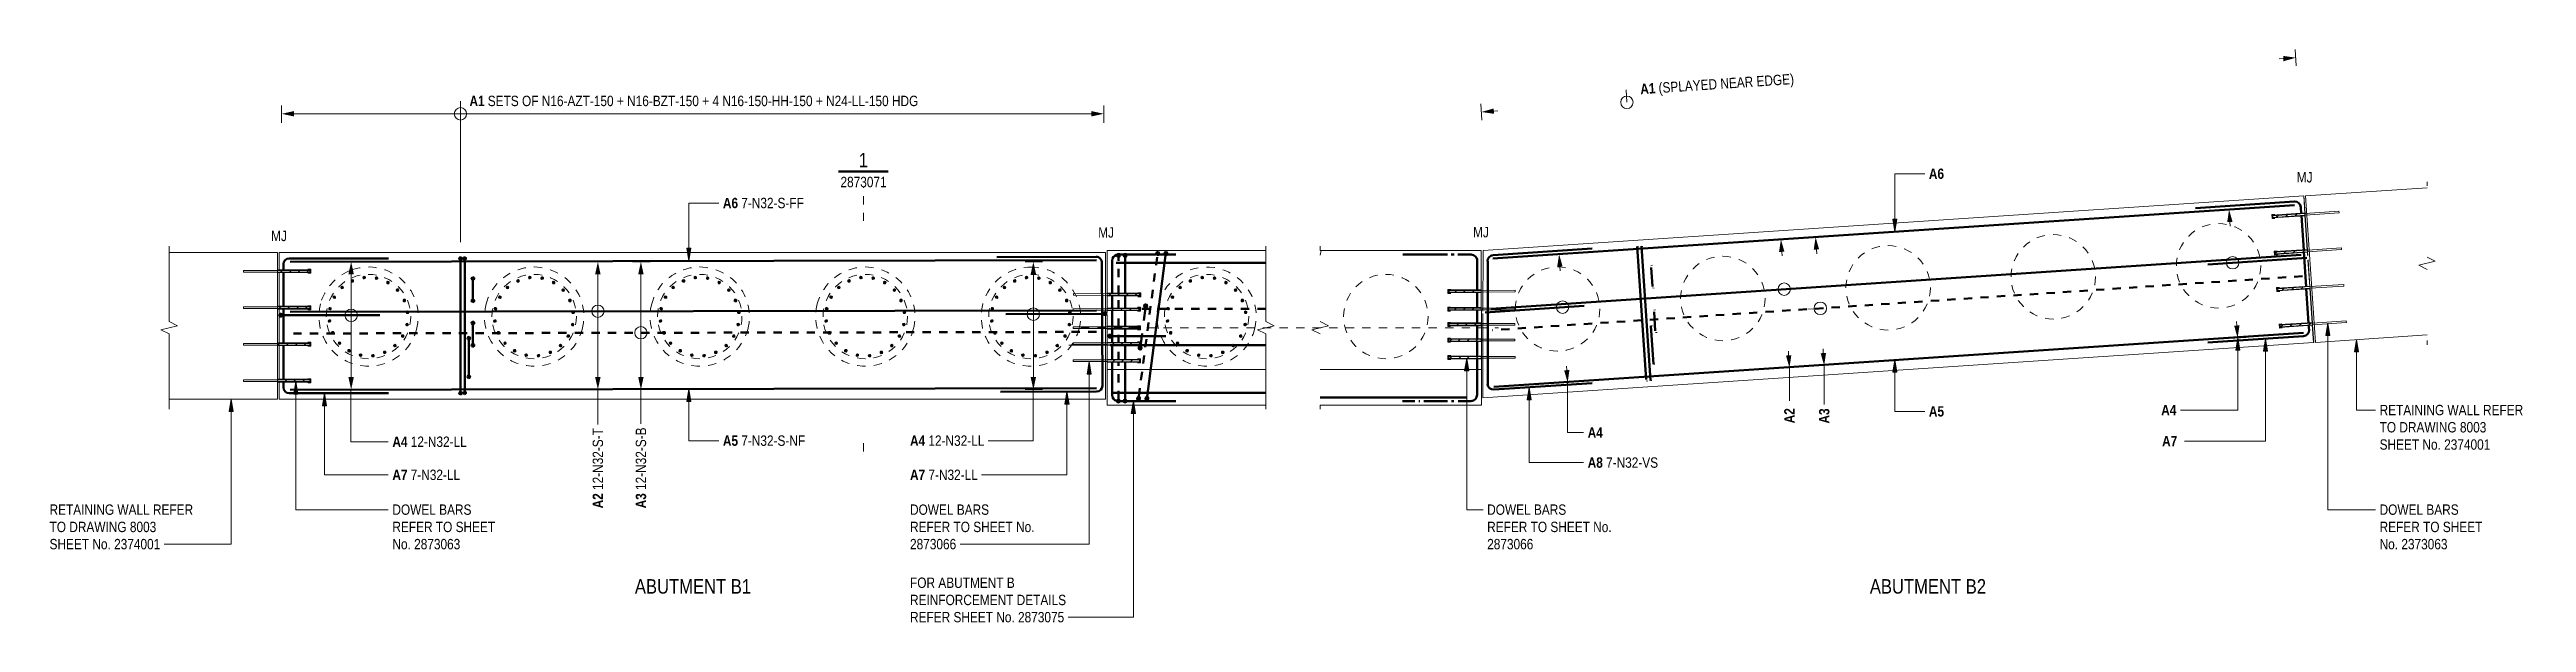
# Model space of a CAD drawing. Header units: metres. Extents: x 0 to 109, y 3 to 574.
# Drawn here: x 6.06 to 35.98, y 541.56 to 548.48 of the extents above; entities that cross this region are included whole.
import ezdxf

# ---------------------------------------------------------------- set-up
doc = ezdxf.new("R2010")
doc.units = ezdxf.units.M
for name, pattern in [('Dot_Section Line', [0.02, 0, -0.02]), ('JacobsDash', [0.0045, 0.003, -0.0015]), ('JacobsGridLine', [0.0145, 0.01, -0.001, 0.0025, -0.001])]:
    doc.linetypes.add(name, pattern=pattern)
for name, color, linetype, lineweight in [('A-ANNO-NOTE', 7, 'Continuous', 9), ('A-DETL', 7, 'Continuous', 13), ('A-DETL-GENF', 7, 'Continuous', 9), ('G-ANNO-SYMB', 7, 'Continuous', 9), ('G-ANNO-TEXT', 7, 'Continuous', 9), ('S-BEAM', 7, 'Continuous', 50), ('S-FNDN', 7, 'Continuous', 50), ('S-GRID', 7, 'Continuous', 9)]:
    doc.layers.add(name, color=color, linetype=linetype, lineweight=lineweight)
doc.styles.add('Arial Narrow_2', font='ARIALN.TTF', dxfattribs={"height": 0.125})
doc.styles.add('Arial Narrow_3', font='ARIALN.TTF', dxfattribs={"height": 0.175})
doc.styles.add('Arial Narrow_B', font='ARIALNB.TTF', dxfattribs={"height": 0.125})
pattern_1 = [(45, (-139.00438, -635.677), (-0.0530330086, 0.0530330086), [])]

msp = doc.modelspace()

# ---------------------------------------------------------------- texts
at = {"layer": 'G-ANNO-TEXT', "attachment_point": 1, "bg_fill": 3, "box_fill_scale": 1, "bg_fill_color": 256, "bg_fill_transparency": 0}
for s, insert, char_height, style in [('A4', (16.454, 543.817), 0.125, 'Arial Narrow_B'), ('A7 ', (16.454, 543.404), 0.125, 'Arial Narrow_B'), ('RETAINING WALL REFER ', (6.061, 542.983), 0.125, 'Arial Narrow_2'), ('DOWEL BARS ', (16.454, 542.983), 0.125, 'Arial Narrow_2'), ('FOR ABUTMENT B ', (16.454, 542.099), 0.125, 'Arial Narrow_2'), ('ABUTMENT B1', (13.131, 542.08), 0.175, 'Arial Narrow_3'), ('ABUTMENT B2', (28.047, 542.08), 0.175, 'Arial Narrow_3')]:
    msp.add_mtext(s, dxfattribs=dict(at, insert=insert, char_height=char_height, style=style))
at = {"layer": 'G-ANNO-TEXT', "insert": (12.621, 542.936), "char_height": 0.125, "attachment_point": 1, "rotation": 90, "style": 'Arial Narrow_B', "bg_fill": 3, "box_fill_scale": 1, "bg_fill_color": 256, "bg_fill_true_color": 13158600, "bg_fill_transparency": 0}
msp.add_mtext('A2', dxfattribs=at)
at = {"layer": 'G-ANNO-TEXT', "insert": (13.141, 542.936), "char_height": 0.125, "attachment_point": 1, "rotation": 90, "style": 'Arial Narrow_B', "bg_fill": 3, "box_fill_scale": 1, "bg_fill_color": 256, "bg_fill_transparency": 0}
msp.add_mtext('A3', dxfattribs=at)

# ---------------------------------------------------------------- blocks, each defined once
blk = doc.blocks.new('01_SFO_FRP_Pile_CastInPlace_CS_BR08 - CAST-IN-PLACE PILE - 1200-8661432-DRG-2873074 - ABUTMENT B REINFORCEMENT PLAN')
at = {"layer": 'S-FNDN', "color": 8, "linetype": 'JacobsDash', "lineweight": 18, "true_color": 0x808080}
for start, end in [(90, 270), (270, 90)]:
    blk.add_arc((0, 0), 0.6, start, end, dxfattribs=at)
blk = doc.blocks.new('03_SFR_ACS_Abutment_BR08_Retaining wall CS - ABUTMENT EAST_BR8_1-7988247-DRG-2873074 - ABUTMENT B REINFORCEMENT PLAN')
at = {"layer": 'S-BEAM', "lineweight": 13}
for p, q in [((-1135.842, 546.029), (-1145.823, 546.029)), ((-1145.823, 546.029), (-1145.823, 545.813)), ((-1135.842, 545.319), (-1135.842, 546.029)), ((-1145.823, 545.793), (-1145.823, 545.371)), ((-1145.823, 545.351), (-1145.823, 545.294)), ((-1145.823, 545.248), (-1145.823, 544.93)), ((-1135.842, 544.254), (-1135.842, 545.261)), ((-1145.823, 544.91), (-1145.823, 544.489)), ((-1145.823, 544.469), (-1145.823, 544.254)), ((-1145.823, 544.254), (-1135.842, 544.254))]:
    blk.add_line(p, q, dxfattribs=at)
blk = doc.blocks.new('01_SFO_FRP_Pile_CastInPlace_CS_BR08 - CAST-IN-PLACE PILE - 1200-8641665-DRG-2873074 - ABUTMENT B REINFORCEMENT PLAN')
at = {"layer": 'S-FNDN', "color": 8, "linetype": 'JacobsDash', "lineweight": 18, "true_color": 0x808080}
for start, end in [(90, 270), (13.3322, 90), (270, 10.6144)]:
    blk.add_arc((0, 0), 0.6, start, end, dxfattribs=at)
blk = doc.blocks.new('01_SFO_FRP_Pile_CastInPlace_CS_BR08 - CAST-IN-PLACE PILE - 1200-8641633-DRG-2873074 - ABUTMENT B REINFORCEMENT PLAN')
at = {"layer": 'S-FNDN', "color": 8, "linetype": 'JacobsDash', "lineweight": 18, "true_color": 0x808080}
for start, end in [(90, 270), (270, 90)]:
    blk.add_arc((0, 0), 0.6, start, end, dxfattribs=at)
blk = doc.blocks.new('01_SFO_FRP_Pile_CastInPlace_CS_BR08 - CAST-IN-PLACE PILE - 1200-8641593-DRG-2873074 - ABUTMENT B REINFORCEMENT PLAN')
at = {"layer": 'S-FNDN', "color": 8, "linetype": 'JacobsDash', "lineweight": 18, "true_color": 0x808080}
for start, end in [(90, 270), (270, 90)]:
    blk.add_arc((0, 0), 0.6, start, end, dxfattribs=at)
blk = doc.blocks.new('01_SFO_FRP_Pile_CastInPlace_CS_BR08 - CAST-IN-PLACE PILE - 1200-8641556-DRG-2873074 - ABUTMENT B REINFORCEMENT PLAN')
at = {"layer": 'S-FNDN', "color": 8, "linetype": 'JacobsDash', "lineweight": 18, "true_color": 0x808080}
for start, end in [(90, 270), (270, 90)]:
    blk.add_arc((0, 0), 0.6, start, end, dxfattribs=at)
blk = doc.blocks.new('01_SFO_FRP_Pile_CastInPlace_CS_BR08 - CAST-IN-PLACE PILE - 1200-8641505-DRG-2873074 - ABUTMENT B REINFORCEMENT PLAN')
at = {"layer": 'S-FNDN', "color": 8, "linetype": 'JacobsDash', "lineweight": 18, "true_color": 0x808080}
for start, end in [(90, 270), (37.9038, 90), (270, 33.2897)]:
    blk.add_arc((0, 0), 0.6, start, end, dxfattribs=at)
blk = doc.blocks.new('CS_DET_Rebar Combined - Multiple Bar-7534566-DRG-2873074 - ABUTMENT B REINFORCEMENT PLAN')
at = {"layer": 'A-DETL-GENF', "color": 252, "lineweight": 50, "true_color": 0x888888}
for p, q in [((0, 0), (1.471, 0)), ((1.5, 0), (1.881, 0))]:
    blk.add_line(p, q, dxfattribs=at)
blk = doc.blocks.new('CS_DET_Rebar Combined - Multiple Bar-7534505-DRG-2873074 - ABUTMENT B REINFORCEMENT PLAN')
at = {"layer": 'A-DETL-GENF', "color": 252, "linetype": 'JacobsDash', "lineweight": 50, "true_color": 0x888888}
for p, q in [((0.685, 0), (0.354, 0)), ((1.881, 0), (0.717, 0))]:
    blk.add_line(p, q, dxfattribs=at)
blk = doc.blocks.new('CS_DET_Rebar Combined - Multiple Bar-V9-DRG-2873074 - ABUTMENT B REINFORCEMENT PLAN')
at = {"layer": 'A-DETL-GENF', "true_color": 0xc7c7c7}
for points in [[(0.025, 0), (0.024, 0.006), (0.022, 0.012), (0.018, 0.018), (0.012, 0.022), (0.006, 0.024), (0, 0.025), (-0.006, 0.024), (-0.013, 0.022), (-0.018, 0.018), (-0.022, 0.012), (-0.024, 0.006), (-0.025, 0), (-0.024, -0.006), (-0.022, -0.013), (-0.018, -0.018), (-0.013, -0.022), (-0.006, -0.024), (0, -0.025), (0.006, -0.024), (0.012, -0.022), (0.018, -0.018), (0.022, -0.013), (0.024, -0.006)], [(1.787, 0), (1.786, 0.006), (1.784, 0.012), (1.78, 0.018), (1.774, 0.022), (1.768, 0.024), (1.762, 0.025), (1.755, 0.024), (1.749, 0.022), (1.744, 0.018), (1.74, 0.012), (1.738, 0.006), (1.737, 0), (1.738, -0.006), (1.74, -0.013), (1.744, -0.018), (1.749, -0.022), (1.755, -0.024), (1.762, -0.025), (1.768, -0.024), (1.774, -0.022), (1.78, -0.018), (1.784, -0.013), (1.786, -0.006)]]:
    blk.add_hatch(color=9, dxfattribs=at).paths.add_polyline_path(points)
at = {"layer": 'A-DETL-GENF', "color": 252, "lineweight": 50, "true_color": 0x888888}
for p, q in [((0.025, 0), (0.465, 0)), ((0.485, 0), (0.643, 0)), ((0.663, 0), (0.865, 0)), ((1.08, 0), (1.265, 0)), ((1.285, 0), (1.737, 0)), ((0.885, 0), (1.06, 0))]:
    blk.add_line(p, q, dxfattribs=at)
at = {"layer": 'A-DETL-GENF', "color": 252, "true_color": 0x888888}
for centre, start, end in [((0, 0), 360, 180), ((0, 0), 180, 360), ((1.762, 0), 0, 180), ((1.762, 0), 180, 360)]:
    blk.add_arc(centre, 0.025, start, end, dxfattribs=at)
blk = doc.blocks.new('CS_DET_Rebar Combined - Multiple Bar-V10-DRG-2873074 - ABUTMENT B REINFORCEMENT PLAN')
at = {"layer": 'A-DETL-GENF', "true_color": 0xc7c7c7}
for points in [[(0.025, 0), (0.024, 0.006), (0.022, 0.012), (0.018, 0.018), (0.012, 0.022), (0.006, 0.024), (0, 0.025), (-0.006, 0.024), (-0.013, 0.022), (-0.018, 0.018), (-0.022, 0.012), (-0.024, 0.006), (-0.025, 0), (-0.024, -0.006), (-0.022, -0.013), (-0.018, -0.018), (-0.013, -0.022), (-0.006, -0.024), (0, -0.025), (0.006, -0.024), (0.012, -0.022), (0.018, -0.018), (0.022, -0.013), (0.024, -0.006)], [(1.787, 0), (1.786, 0.006), (1.784, 0.012), (1.78, 0.018), (1.774, 0.022), (1.768, 0.024), (1.762, 0.025), (1.755, 0.024), (1.749, 0.022), (1.744, 0.018), (1.74, 0.012), (1.738, 0.006), (1.737, 0), (1.738, -0.006), (1.74, -0.013), (1.744, -0.018), (1.749, -0.022), (1.755, -0.024), (1.762, -0.025), (1.768, -0.024), (1.774, -0.022), (1.78, -0.018), (1.784, -0.013), (1.786, -0.006)]]:
    blk.add_hatch(color=9, dxfattribs=at).paths.add_polyline_path(points)
at = {"layer": 'A-DETL-GENF', "color": 252, "linetype": 'JacobsDash', "lineweight": 50, "true_color": 0x888888}
for p, q in [((0.465, 0), (0.025, 0)), ((0.643, 0), (0.485, 0)), ((0.865, 0), (0.663, 0)), ((1.06, 0), (0.885, 0)), ((1.737, 0), (1.285, 0)), ((1.265, 0), (1.08, 0))]:
    blk.add_line(p, q, dxfattribs=at)
at = {"layer": 'A-DETL-GENF', "color": 252, "true_color": 0x888888}
for centre, start, end in [((0, 0), 360, 180), ((0, 0), 180, 360), ((1.762, 0), 0, 180), ((1.762, 0), 180, 360)]:
    blk.add_arc(centre, 0.025, start, end, dxfattribs=at)
blk = doc.blocks.new('CS_DET_Rebar Combined - Multiple Bar-6463039-DRG-2873074 - ABUTMENT B REINFORCEMENT PLAN')
at = {"layer": 'A-DETL-GENF', "true_color": 0xc7c7c7}
for points in [[(0.025, 0), (0.024, 0.006), (0.022, 0.012), (0.018, 0.018), (0.012, 0.022), (0.006, 0.024), (0, 0.025), (-0.006, 0.024), (-0.013, 0.022), (-0.018, 0.018), (-0.022, 0.012), (-0.024, 0.006), (-0.025, 0), (-0.024, -0.006), (-0.022, -0.013), (-0.018, -0.018), (-0.013, -0.022), (-0.006, -0.024), (0, -0.025), (0.006, -0.024), (0.012, -0.022), (0.018, -0.018), (0.022, -0.013), (0.024, -0.006)], [(1.793, 0), (1.793, 0.006), (1.79, 0.012), (1.786, 0.018), (1.781, 0.022), (1.775, 0.024), (1.768, 0.025), (1.762, 0.024), (1.756, 0.022), (1.751, 0.018), (1.747, 0.012), (1.744, 0.006), (1.743, 0), (1.744, -0.006), (1.747, -0.013), (1.751, -0.018), (1.756, -0.022), (1.762, -0.024), (1.768, -0.025), (1.775, -0.024), (1.781, -0.022), (1.786, -0.018), (1.79, -0.013), (1.793, -0.006)]]:
    blk.add_hatch(color=9, dxfattribs=at).paths.add_polyline_path(points)
at = {"layer": 'A-DETL-GENF', "color": 252, "lineweight": 50, "true_color": 0x888888}
blk.add_line((0.025, 0), (1.743, 0), dxfattribs=at)
at = {"layer": 'A-DETL-GENF', "color": 252, "true_color": 0x888888}
for centre, start, end in [((0, 0), 360, 180), ((0, 0), 180, 360), ((1.768, 0), 360, 180), ((1.768, 0), 180, 360)]:
    blk.add_arc(centre, 0.025, start, end, dxfattribs=at)
blk = doc.blocks.new('CS_DET_Rebar Combined - Multiple Bar-6463081-DRG-2873074 - ABUTMENT B REINFORCEMENT PLAN')
at = {"layer": 'A-DETL-GENF', "true_color": 0xc7c7c7}
for points in [[(0.025, 0), (0.024, 0.006), (0.022, 0.012), (0.018, 0.018), (0.012, 0.022), (0.006, 0.024), (0, 0.025), (-0.006, 0.024), (-0.013, 0.022), (-0.018, 0.018), (-0.022, 0.012), (-0.024, 0.006), (-0.025, 0), (-0.024, -0.006), (-0.022, -0.013), (-0.018, -0.018), (-0.013, -0.022), (-0.006, -0.024), (0, -0.025), (0.006, -0.024), (0.012, -0.022), (0.018, -0.018), (0.022, -0.013), (0.024, -0.004)], [(1.793, 0), (1.793, 0.006), (1.79, 0.012), (1.786, 0.018), (1.781, 0.022), (1.775, 0.024), (1.768, 0.025), (1.762, 0.024), (1.756, 0.022), (1.751, 0.018), (1.747, 0.012), (1.744, 0.006), (1.743, 0), (1.744, -0.006), (1.747, -0.013), (1.751, -0.018), (1.756, -0.022), (1.762, -0.024), (1.768, -0.025), (1.775, -0.024), (1.781, -0.022), (1.786, -0.018), (1.79, -0.013), (1.793, -0.006), (1.793, -0.003)]]:
    blk.add_hatch(color=9, dxfattribs=at).paths.add_polyline_path(points)
at = {"layer": 'A-DETL-GENF', "color": 252, "linetype": 'JacobsDash', "lineweight": 50, "true_color": 0x888888}
blk.add_line((1.743, 0), (0.025, 0), dxfattribs=at)
at = {"layer": 'A-DETL-GENF', "color": 252, "true_color": 0x888888}
for centre, start, end in [((0, 0), 360, 180), ((0, 0), 180, 360), ((1.768, 0), 360, 180), ((1.768, 0), 180, 360)]:
    blk.add_arc(centre, 0.025, start, end, dxfattribs=at)
blk = doc.blocks.new('CS_DET_Rebar Combined - Multiple Bar-6463435-DRG-2873074 - ABUTMENT B REINFORCEMENT PLAN')
at = {"layer": 'A-DETL-GENF', "true_color": 0xc7c7c7}
blk.add_hatch(color=9, dxfattribs=at).paths.add_polyline_path([(0.025, 0), (0.024, 0.006), (0.022, 0.012), (0.018, 0.018), (0.012, 0.022), (0.006, 0.024), (0, 0.025), (-0.006, 0.024), (-0.013, 0.022), (-0.018, 0.017), (-0.022, 0.012), (-0.024, 0.006), (-0.025, 0), (-0.024, -0.006), (-0.022, -0.013), (-0.018, -0.018), (-0.013, -0.022), (-0.006, -0.024), (0, -0.025), (0.006, -0.024), (0.012, -0.022), (0.018, -0.018), (0.022, -0.013), (0.024, -0.006)])
at = {"layer": 'A-DETL-GENF', "color": 252, "lineweight": 50, "true_color": 0x888888}
blk.add_line((0.025, 0), (0.18, 0), dxfattribs=at)
at = {"layer": 'A-DETL-GENF', "color": 252, "true_color": 0x888888}
for start, end in [(360, 180), (180, 360)]:
    blk.add_arc((0, 0), 0.025, start, end, dxfattribs=at)
blk = doc.blocks.new('CS_DET_Rebar Combined - Multiple Bar-V1-DRG-2873074 - ABUTMENT B REINFORCEMENT PLAN')
at = {"layer": 'A-DETL-GENF', "true_color": 0xc7c7c7}
blk.add_hatch(color=9, dxfattribs=at).paths.add_polyline_path([(-0.025, 0), (-0.024, -0.006), (-0.022, -0.013), (-0.018, -0.018), (-0.013, -0.022), (-0.006, -0.024), (0, -0.025), (0.006, -0.024), (0.012, -0.022), (0.018, -0.018), (0.022, -0.013), (0.024, -0.006), (0.025, 0), (0.024, 0.006), (0.022, 0.012), (0.018, 0.018), (0.012, 0.022), (0.006, 0.024), (0, 0.025), (-0.006, 0.024), (-0.013, 0.022), (-0.018, 0.018), (-0.022, 0.012), (-0.024, 0.006)])
at = {"layer": 'A-DETL-GENF', "color": 252, "lineweight": 50, "true_color": 0x888888}
blk.add_line((0.025, 0), (0.18, 0), dxfattribs=at)
at = {"layer": 'A-DETL-GENF', "color": 252, "true_color": 0x888888}
for start, end in [(0, 180), (180, 360)]:
    blk.add_arc((0, 0), 0.025, start, end, dxfattribs=at)
blk = doc.blocks.new('CS_DET_Rebar Combined - Multiple Bar-7534842-DRG-2873074 - ABUTMENT B REINFORCEMENT PLAN')
at = {"layer": 'A-DETL-GENF', "true_color": 0xc7c7c7}
blk.add_hatch(color=9, dxfattribs=at).paths.add_polyline_path([(0, -0.025), (0.006, -0.024), (0.012, -0.022), (0.018, -0.018), (0.022, -0.013), (0.024, -0.006), (0.025, 0), (0.024, 0.006), (0.022, 0.012), (0.018, 0.018), (0.012, 0.022), (0.006, 0.024), (0, 0.025), (-0.006, 0.024), (-0.013, 0.022), (-0.018, 0.018), (-0.022, 0.012), (-0.024, 0.006), (-0.025, 0), (-0.024, -0.006), (-0.022, -0.013), (-0.018, -0.018), (-0.013, -0.022), (-0.006, -0.024)])
at = {"layer": 'A-DETL-GENF', "color": 252, "lineweight": 50, "true_color": 0x888888}
blk.add_line((0.025, 0), (0.675, 0), dxfattribs=at)
at = {"layer": 'A-DETL-GENF', "color": 252, "true_color": 0x888888}
for start, end in [(0, 180), (180, 360)]:
    blk.add_arc((0, 0), 0.025, start, end, dxfattribs=at)
blk = doc.blocks.new('S_Det_Reinf_Bar Section_2D Grey - N32-V11-DRG-2873074 - ABUTMENT B REINFORCEMENT PLAN')
at = {"layer": 'A-DETL-GENF', "true_color": 0x808080}
blk.add_hatch(color=8, dxfattribs=at).paths.add_polyline_path([(-0.014, -0.008), (-0.011, -0.011), (-0.008, -0.014), (-0.004, -0.015), (0, -0.016), (0.004, -0.015), (0.008, -0.014), (0.011, -0.011), (0.014, -0.008), (0.015, -0.004), (0.016, 0.001), (0.015, 0.004), (0.014, 0.008), (0.011, 0.011), (0.008, 0.014), (0.004, 0.015), (0, 0.016), (-0.004, 0.015), (-0.008, 0.014), (-0.011, 0.011), (-0.014, 0.008), (-0.015, 0.004), (-0.016, 0), (-0.015, -0.004)])
at = {"layer": 'A-DETL-GENF', "color": 8, "lineweight": 18, "true_color": 0x808080}
for start, end in [(360, 180), (180, 360)]:
    blk.add_arc((0, 0), 0.016, start, end, dxfattribs=at)
blk = doc.blocks.new('S_Det_Reinf_Bar Section_2D Grey - N32-V2-DRG-2873074 - ABUTMENT B REINFORCEMENT PLAN')
at = {"layer": 'A-DETL-GENF', "true_color": 0x808080}
blk.add_hatch(color=8, dxfattribs=at).paths.add_polyline_path([(-0.011, -0.011), (-0.008, -0.014), (-0.004, -0.015), (0, -0.016), (0.004, -0.015), (0.008, -0.014), (0.011, -0.011), (0.014, -0.008), (0.015, -0.004), (0.016, 0), (0.015, 0.004), (0.014, 0.008), (0.011, 0.011), (0.008, 0.014), (0.004, 0.015), (0, 0.016), (-0.004, 0.015), (-0.008, 0.014), (-0.011, 0.011), (-0.014, 0.008), (-0.015, 0.004), (-0.016, 0), (-0.015, -0.004), (-0.014, -0.008)])
at = {"layer": 'A-DETL-GENF', "color": 8, "lineweight": 18, "true_color": 0x808080}
for start, end in [(360, 180), (180, 360)]:
    blk.add_arc((0, 0), 0.016, start, end, dxfattribs=at)
blk = doc.blocks.new('S_Det_Reinf_Bar Section_2D Grey - N32-V12-DRG-2873074 - ABUTMENT B REINFORCEMENT PLAN')
at = {"layer": 'A-DETL-GENF', "true_color": 0x808080}
blk.add_hatch(color=8, dxfattribs=at).paths.add_polyline_path([(0.015, 0.004), (0.014, 0.008), (0.011, 0.011), (0.008, 0.014), (0.004, 0.015), (0, 0.016), (-0.004, 0.015), (-0.008, 0.014), (-0.011, 0.011), (-0.014, 0.008), (-0.015, 0.004), (-0.016, 0), (-0.015, -0.006), (-0.014, -0.008), (-0.011, -0.011), (-0.008, -0.014), (-0.004, -0.015), (0, -0.016), (0.004, -0.015), (0.008, -0.014), (0.011, -0.011), (0.014, -0.008), (0.015, -0.004), (0.016, 0.001)])
at = {"layer": 'A-DETL-GENF', "color": 8, "lineweight": 18, "true_color": 0x808080}
for start, end in [(360, 180), (180, 360)]:
    blk.add_arc((0, 0), 0.016, start, end, dxfattribs=at)
blk = doc.blocks.new('S_Det_Reinf_Bar Section_2D Grey - N32-V13-DRG-2873074 - ABUTMENT B REINFORCEMENT PLAN')
at = {"layer": 'A-DETL-GENF', "true_color": 0x808080}
blk.add_hatch(color=8, dxfattribs=at).paths.add_polyline_path([(-0.014, -0.008), (-0.011, -0.011), (-0.008, -0.014), (-0.004, -0.015), (0, -0.016), (0.004, -0.015), (0.008, -0.014), (0.011, -0.011), (0.014, -0.008), (0.015, -0.004), (0.016, 0.001), (0.015, 0.004), (0.014, 0.008), (0.011, 0.011), (0.008, 0.014), (0.004, 0.015), (0, 0.016), (-0.004, 0.015), (-0.008, 0.014), (-0.011, 0.011), (-0.014, 0.008), (-0.015, 0.004), (-0.016, 0), (-0.015, -0.004)])
at = {"layer": 'A-DETL-GENF', "color": 8, "lineweight": 18, "true_color": 0x808080}
for start, end in [(360, 180), (180, 360)]:
    blk.add_arc((0, 0), 0.016, start, end, dxfattribs=at)
blk = doc.blocks.new('S_Det_Reinf_Bar Section_2D Grey - N32-V14-DRG-2873074 - ABUTMENT B REINFORCEMENT PLAN')
at = {"layer": 'A-DETL-GENF', "true_color": 0x808080}
blk.add_hatch(color=8, dxfattribs=at).paths.add_polyline_path([(-0.014, -0.008), (-0.011, -0.011), (-0.008, -0.014), (-0.004, -0.015), (0, -0.016), (0.004, -0.015), (0.008, -0.014), (0.011, -0.011), (0.014, -0.008), (0.015, -0.004), (0.016, 0.001), (0.015, 0.004), (0.014, 0.008), (0.011, 0.011), (0.008, 0.014), (0.004, 0.015), (0, 0.016), (-0.004, 0.015), (-0.008, 0.014), (-0.011, 0.011), (-0.014, 0.008), (-0.015, 0.004), (-0.016, 0), (-0.015, -0.004)])
at = {"layer": 'A-DETL-GENF', "color": 8, "lineweight": 18, "true_color": 0x808080}
for start, end in [(360, 180), (180, 360)]:
    blk.add_arc((0, 0), 0.016, start, end, dxfattribs=at)
blk = doc.blocks.new('S_Det_Reinf_Bar Section_2D Grey - N32-V15-DRG-2873074 - ABUTMENT B REINFORCEMENT PLAN')
at = {"layer": 'A-DETL-GENF', "true_color": 0x808080}
blk.add_hatch(color=8, dxfattribs=at).paths.add_polyline_path([(-0.014, -0.008), (-0.011, -0.011), (-0.008, -0.014), (-0.004, -0.015), (0, -0.016), (0.004, -0.015), (0.008, -0.014), (0.011, -0.011), (0.014, -0.008), (0.015, -0.004), (0.016, 0.001), (0.015, 0.004), (0.014, 0.008), (0.011, 0.011), (0.008, 0.014), (0.004, 0.015), (0, 0.016), (-0.004, 0.015), (-0.008, 0.014), (-0.011, 0.011), (-0.014, 0.008), (-0.015, 0.004), (-0.016, 0), (-0.015, -0.004)])
at = {"layer": 'A-DETL-GENF', "color": 8, "lineweight": 18, "true_color": 0x808080}
for start, end in [(360, 180), (180, 360)]:
    blk.add_arc((0, 0), 0.016, start, end, dxfattribs=at)
blk = doc.blocks.new('S_Det_Reinf_Bar Section_2D Grey - N32-V16-DRG-2873074 - ABUTMENT B REINFORCEMENT PLAN')
at = {"layer": 'A-DETL-GENF', "true_color": 0x808080}
blk.add_hatch(color=8, dxfattribs=at).paths.add_polyline_path([(-0.014, -0.008), (-0.011, -0.011), (-0.008, -0.014), (-0.004, -0.015), (0, -0.016), (0.004, -0.015), (0.008, -0.014), (0.011, -0.011), (0.014, -0.008), (0.015, -0.004), (0.016, 0.001), (0.015, 0.004), (0.014, 0.008), (0.011, 0.011), (0.008, 0.014), (0.004, 0.015), (0, 0.016), (-0.004, 0.015), (-0.008, 0.014), (-0.011, 0.011), (-0.014, 0.008), (-0.015, 0.004), (-0.016, 0), (-0.015, -0.004)])
at = {"layer": 'A-DETL-GENF', "color": 8, "lineweight": 18, "true_color": 0x808080}
for start, end in [(360, 180), (180, 360)]:
    blk.add_arc((0, 0), 0.016, start, end, dxfattribs=at)
blk = doc.blocks.new('S_Det_Reinf_Bar Section_2D Grey - N32-V17-DRG-2873074 - ABUTMENT B REINFORCEMENT PLAN')
at = {"layer": 'A-DETL-GENF', "true_color": 0x808080}
blk.add_hatch(color=8, dxfattribs=at).paths.add_polyline_path([(0.014, 0.008), (0.01, 0.013), (0.008, 0.014), (0.004, 0.015), (0, 0.016), (-0.004, 0.015), (-0.008, 0.014), (-0.011, 0.011), (-0.014, 0.008), (-0.015, 0.004), (-0.016, -0.002), (-0.015, -0.004), (-0.014, -0.008), (-0.011, -0.011), (-0.008, -0.014), (-0.004, -0.015), (0, -0.016), (0.004, -0.015), (0.008, -0.014), (0.011, -0.011), (0.014, -0.008), (0.015, -0.004), (0.016, 0), (0.015, 0.004)])
at = {"layer": 'A-DETL-GENF', "color": 8, "lineweight": 18, "true_color": 0x808080}
for start, end in [(360, 180), (180, 360)]:
    blk.add_arc((0, 0), 0.016, start, end, dxfattribs=at)
blk = doc.blocks.new('S_Det_Reinf_Bar Section_2D Grey - N32-V18-DRG-2873074 - ABUTMENT B REINFORCEMENT PLAN')
at = {"layer": 'A-DETL-GENF', "true_color": 0x808080}
blk.add_hatch(color=8, dxfattribs=at).paths.add_polyline_path([(-0.016, 0), (-0.015, -0.004), (-0.014, -0.008), (-0.011, -0.011), (-0.008, -0.014), (-0.004, -0.015), (0, -0.016), (0.004, -0.015), (0.008, -0.014), (0.011, -0.011), (0.014, -0.008), (0.015, -0.004), (0.016, 0.002), (0.015, 0.004), (0.014, 0.008), (0.011, 0.011), (0.008, 0.014), (0.004, 0.015), (0, 0.016), (-0.004, 0.015), (-0.008, 0.014), (-0.011, 0.011), (-0.014, 0.008), (-0.015, 0.004)])
at = {"layer": 'A-DETL-GENF', "color": 8, "lineweight": 18, "true_color": 0x808080}
for start, end in [(360, 180), (180, 360)]:
    blk.add_arc((0, 0), 0.016, start, end, dxfattribs=at)
blk = doc.blocks.new('S_Det_Reinf_Bar Section_2D Grey - N32-V19-DRG-2873074 - ABUTMENT B REINFORCEMENT PLAN')
at = {"layer": 'A-DETL-GENF', "true_color": 0x808080}
blk.add_hatch(color=8, dxfattribs=at).paths.add_polyline_path([(-0.014, -0.008), (-0.011, -0.011), (-0.008, -0.014), (-0.004, -0.015), (0, -0.016), (0.004, -0.015), (0.008, -0.014), (0.011, -0.011), (0.014, -0.008), (0.015, -0.004), (0.016, 0.001), (0.015, 0.004), (0.014, 0.008), (0.011, 0.011), (0.008, 0.014), (0.004, 0.015), (0, 0.016), (-0.004, 0.015), (-0.008, 0.014), (-0.011, 0.011), (-0.014, 0.008), (-0.015, 0.004), (-0.016, 0), (-0.015, -0.004)])
at = {"layer": 'A-DETL-GENF', "color": 8, "lineweight": 18, "true_color": 0x808080}
for start, end in [(360, 180), (180, 360)]:
    blk.add_arc((0, 0), 0.016, start, end, dxfattribs=at)
blk = doc.blocks.new('S_Det_Reinf_Bar Section_2D Grey - N32-V20-DRG-2873074 - ABUTMENT B REINFORCEMENT PLAN')
at = {"layer": 'A-DETL-GENF', "true_color": 0x808080}
blk.add_hatch(color=8, dxfattribs=at).paths.add_polyline_path([(0.014, 0.008), (0.011, 0.011), (0.008, 0.014), (0.004, 0.015), (0, 0.016), (-0.004, 0.015), (-0.008, 0.014), (-0.011, 0.011), (-0.014, 0.008), (-0.015, 0.004), (-0.016, 0), (-0.015, -0.004), (-0.014, -0.008), (-0.011, -0.011), (-0.008, -0.014), (-0.004, -0.015), (0, -0.016), (0.004, -0.015), (0.008, -0.014), (0.011, -0.011), (0.014, -0.008), (0.015, -0.004), (0.016, 0.001), (0.015, 0.004)])
at = {"layer": 'A-DETL-GENF', "color": 8, "lineweight": 18, "true_color": 0x808080}
for start, end in [(360, 180), (180, 360)]:
    blk.add_arc((0, 0), 0.016, start, end, dxfattribs=at)
blk = doc.blocks.new('ReinfDot - Dot-7930335-DRG-2873074 - ABUTMENT B REINFORCEMENT PLAN')
at = {"layer": 'A-DETL-GENF'}
blk.add_hatch(color=256, dxfattribs=at).paths.add_polyline_path([(0, -0.03), (0.008, -0.029), (0.015, -0.026), (0.021, -0.021), (0.026, -0.015), (0.029, -0.008), (0.03, 0), (0.029, 0.008), (0.026, 0.015), (0.021, 0.021), (0.015, 0.026), (0.008, 0.029), (0, 0.03), (-0.008, 0.029), (-0.015, 0.026), (-0.021, 0.021), (-0.026, 0.015), (-0.029, 0.008), (-0.03, 0), (-0.029, -0.008), (-0.026, -0.015), (-0.021, -0.021), (-0.015, -0.026), (-0.008, -0.029)])
blk = doc.blocks.new('ReinfDot - Dot-7931258-DRG-2873074 - ABUTMENT B REINFORCEMENT PLAN')
at = {"layer": 'A-DETL-GENF'}
blk.add_hatch(color=256, dxfattribs=at).paths.add_polyline_path([(0, 0.03), (-0.008, 0.029), (-0.015, 0.026), (-0.021, 0.021), (-0.026, 0.015), (-0.029, 0.008), (-0.03, 0), (-0.029, -0.008), (-0.026, -0.015), (-0.021, -0.021), (-0.015, -0.026), (-0.008, -0.029), (0, -0.03), (0.008, -0.029), (0.015, -0.026), (0.021, -0.021), (0.026, -0.015), (0.029, -0.008), (0.03, 0), (0.029, 0.008), (0.026, 0.015), (0.021, 0.021), (0.015, 0.026), (0.008, 0.029)])
blk = doc.blocks.new('T2DExtentArrowReinf2 - Extent-7962350-DRG-2873074 - ABUTMENT B REINFORCEMENT PLAN')
at = {"layer": 'A-DETL-GENF'}
for p, q in [((0, 0.01), (0, -0.11)), ((0.15, 0), (1.395, 0)), ((1.545, -0.11), (1.545, 0))]:
    blk.add_line(p, q, dxfattribs=at)
blk = doc.blocks.new('T2DExtentArrowReinf2 - Extent-7962349-DRG-2873074 - ABUTMENT B REINFORCEMENT PLAN')
at = {"layer": 'A-DETL-GENF'}
for p, q in [((0, 0.01), (0, -0.11)), ((0.15, 0), (1.395, 0)), ((1.545, -0.11), (1.545, 0))]:
    blk.add_line(p, q, dxfattribs=at)
blk = doc.blocks.new('Repeating Detail - N32-7932625-DRG-2873074 - ABUTMENT B REINFORCEMENT PLAN')
at = {"layer": 'A-DETL-GENF'}
blk.add_hatch(color=256, dxfattribs=at).paths.add_polyline_path([(-0.016, 0), (-0.015, 0.004), (-0.014, 0.008), (-0.011, 0.011), (-0.008, 0.014), (-0.004, 0.015), (0, 0.016), (0.004, 0.015), (0.008, 0.014), (0.011, 0.011), (0.014, 0.008), (0.015, 0.004), (0.016, 0), (0.015, -0.004), (0.014, -0.008), (0.011, -0.011), (0.008, -0.014), (0.004, -0.015), (0, -0.016), (-0.004, -0.015), (-0.008, -0.014), (-0.011, -0.011), (-0.014, -0.008), (-0.015, -0.004)])
at = {"layer": 'A-DETL-GENF', "lineweight": 50}
for start, end in [(360, 180), (180, 360)]:
    blk.add_arc((0, 0), 0.016, start, end, dxfattribs=at)
blk = doc.blocks.new('BreakLine - BreakLine-7934069-DRG-2873074 - ABUTMENT B REINFORCEMENT PLAN')
at = {"layer": 'A-DETL-GENF', "lineweight": 13}
for p, q in [((0, 0), (0.86, 0)), ((1.01, 0), (1.87, 0))]:
    blk.add_line(p, q, dxfattribs=at)
blk = doc.blocks.new('T2DExtentArrowReinf2 - Extent-7962352-DRG-2873074 - ABUTMENT B REINFORCEMENT PLAN')
at = {"layer": 'A-DETL-GENF'}
for p, q in [((0, 0.01), (0, -0.11)), ((0.15, 0), (1.395, 0)), ((1.545, -0.11), (1.545, 0))]:
    blk.add_line(p, q, dxfattribs=at)
blk = doc.blocks.new('T2DExtentArrowReinf2 - Extent-7962354-DRG-2873074 - ABUTMENT B REINFORCEMENT PLAN')
at = {"layer": 'A-DETL-GENF'}
for p, q in [((0, 0.01), (0, -0.11)), ((0.15, 0), (9.78, 0)), ((2.16, 0), (2.16, -1.553)), ((9.93, -0.11), (9.93, 0))]:
    blk.add_line(p, q, dxfattribs=at)
blk = doc.blocks.new('T2DExtentArrowReinf2 - Extent-7962356-DRG-2873074 - ABUTMENT B REINFORCEMENT PLAN')
at = {"layer": 'A-DETL-GENF'}
for p, q in [((0, 0.01), (0, -0.11)), ((0.15, 0), (1.395, 0)), ((1.545, -0.11), (1.545, 0))]:
    blk.add_line(p, q, dxfattribs=at)

# ---------------------------------------------------------------- hatches: boundary and pattern name
at = {"layer": 'A-ANNO-NOTE', "lineweight": 5}
for points in [[(33.043, 548.341), (33.191, 548.384), (33.039, 548.406)], [(9.014, 547.674), (9.014, 547.739), (8.864, 547.706)], [(18.644, 547.674), (18.794, 547.706), (18.644, 547.739)], [(23.507, 547.706), (23.503, 547.77), (23.355, 547.728)], [(32.363, 546.396), (32.428, 546.4), (32.386, 546.548)], [(24.271, 545.857), (24.336, 545.861), (24.294, 546.008), (24.275, 545.885)], [(26.95, 546.035), (27.015, 546.04), (26.973, 546.187)], [(27.369, 546.063), (27.434, 546.067), (27.392, 546.215)], [(9.736, 545.767), (9.704, 545.917), (9.671, 545.767)], [(12.716, 545.767), (12.684, 545.917), (12.651, 545.767)], [(13.236, 545.767), (13.204, 545.917), (13.171, 545.767)], [(17.976, 545.767), (17.944, 545.917), (17.911, 545.767)], [(32.489, 544.996), (32.512, 545.148), (32.447, 545.144)], [(27.076, 544.635), (27.099, 544.787), (27.034, 544.783)], [(27.495, 544.663), (27.518, 544.815), (27.453, 544.811)], [(9.704, 544.372), (9.736, 544.522), (9.671, 544.522)], [(12.684, 544.372), (12.716, 544.522), (12.651, 544.522)], [(13.204, 544.372), (13.236, 544.522), (13.171, 544.522)], [(17.944, 544.372), (17.976, 544.522), (17.911, 544.522)], [(24.397, 544.457), (24.419, 544.609), (24.355, 544.604), (24.395, 544.464)]]:
    msp.add_hatch(color=256, dxfattribs=at).paths.add_polyline_path(points)
at = {"layer": 'A-DETL-GENF'}
h = msp.add_hatch(dxfattribs=at)
h.set_pattern_fill('FP_1', color=256, style=0, pattern_type=2)
h.set_pattern_definition(pattern_1)
h.paths.add_polyline_path([(32.916, 546.454), (33.305, 546.48), (33.304, 546.5), (32.915, 546.474)])
h = msp.add_hatch(dxfattribs=at)
h.set_pattern_fill('FP_1', color=256, style=0, pattern_type=2)
h.set_pattern_definition(pattern_1)
h.paths.add_polyline_path([(32.946, 546.013), (33.335, 546.039), (33.334, 546.059), (32.944, 546.033)])
at = {"layer": 'A-DETL-GENF', "true_color": 0x888888}
h = msp.add_hatch(dxfattribs=at)
h.set_pattern_fill('FP_1', color=252, style=0, pattern_type=2)
h.set_pattern_definition(pattern_1)
h.paths.add_polyline_path([(8.815, 545.793), (9.205, 545.793), (9.205, 545.813), (8.815, 545.813)])
at = {"layer": 'A-DETL-GENF'}
h = msp.add_hatch(dxfattribs=at)
h.set_pattern_fill('FP_1', color=256, style=0, pattern_type=2)
h.set_pattern_definition(pattern_1)
h.paths.add_polyline_path([(19.227, 545.509), (19.227, 545.529), (18.837, 545.531), (18.837, 545.511), (19.156, 545.509)])
h = msp.add_hatch(dxfattribs=at)
h.set_pattern_fill('FP_1', color=256, style=0, pattern_type=2)
h.set_pattern_definition(pattern_1)
h.paths.add_polyline_path([(22.964, 545.549), (23.354, 545.551), (23.354, 545.571), (22.964, 545.569)])
h = msp.add_hatch(dxfattribs=at)
h.set_pattern_fill('FP_1', color=256, style=0, pattern_type=2)
h.set_pattern_definition(pattern_1)
h.paths.add_polyline_path([(32.975, 545.571), (33.364, 545.597), (33.363, 545.617), (32.974, 545.591)])
h = msp.add_hatch(dxfattribs=at)
h.set_pattern_fill('FP_1', color=256, style=0, pattern_type=2)
h.set_pattern_definition(pattern_1)
h.paths.add_polyline_path([(8.815, 545.351), (9.205, 545.351), (9.205, 545.371), (8.815, 545.371)])
h = msp.add_hatch(dxfattribs=at)
h.set_pattern_fill('FP_1', color=256, style=0, pattern_type=2)
h.set_pattern_definition(pattern_1)
h.paths.add_polyline_path([(18.834, 545.332), (19.224, 545.333), (19.224, 545.353), (18.834, 545.352)])
h = msp.add_hatch(dxfattribs=at)
h.set_pattern_fill('FP_1', color=256, style=0, pattern_type=2)
h.set_pattern_definition(pattern_1)
h.paths.add_polyline_path([(19.226, 545.109), (19.226, 545.129), (18.836, 545.131), (18.836, 545.111), (19.156, 545.109)])
h = msp.add_hatch(dxfattribs=at)
h.set_pattern_fill('FP_1', color=256, style=0, pattern_type=2)
h.set_pattern_definition(pattern_1)
h.paths.add_polyline_path([(22.961, 545.335), (23.351, 545.337), (23.351, 545.357), (22.961, 545.355)])
h = msp.add_hatch(dxfattribs=at)
h.set_pattern_fill('FP_1', color=256, style=0, pattern_type=2)
h.set_pattern_definition(pattern_1)
h.paths.add_polyline_path([(22.961, 545.149), (23.351, 545.151), (23.351, 545.171), (22.961, 545.169)])
at = {"layer": 'A-DETL-GENF', "true_color": 0x888888}
h = msp.add_hatch(dxfattribs=at)
h.set_pattern_fill('FP_1', color=252, style=0, pattern_type=2)
h.set_pattern_definition(pattern_1)
h.paths.add_polyline_path([(33.005, 545.13), (33.394, 545.156), (33.392, 545.176), (33.003, 545.15)])
at = {"layer": 'A-DETL-GENF'}
h = msp.add_hatch(dxfattribs=at)
h.set_pattern_fill('FP_1', color=256, style=0, pattern_type=2)
h.set_pattern_definition(pattern_1)
h.paths.add_polyline_path([(9.205, 544.91), (9.205, 544.93), (8.815, 544.93), (8.815, 544.91)])
h = msp.add_hatch(dxfattribs=at)
h.set_pattern_fill('FP_1', color=256, style=0, pattern_type=2)
h.set_pattern_definition(pattern_1)
h.paths.add_polyline_path([(19.224, 544.914), (19.224, 544.934), (18.834, 544.936), (18.834, 544.916), (19.156, 544.914)])
h = msp.add_hatch(dxfattribs=at)
h.set_pattern_fill('FP_1', color=256, style=0, pattern_type=2)
h.set_pattern_definition(pattern_1)
h.paths.add_polyline_path([(22.961, 544.959), (23.351, 544.961), (23.351, 544.981), (22.961, 544.979)])
at = {"layer": 'A-DETL-GENF', "true_color": 0x888888}
h = msp.add_hatch(dxfattribs=at)
h.set_pattern_fill('FP_1', color=252, style=0, pattern_type=2)
h.set_pattern_definition(pattern_1)
h.paths.add_polyline_path([(9.205, 544.469), (9.205, 544.489), (8.815, 544.489), (8.815, 544.469)])
at = {"layer": 'A-DETL-GENF'}
h = msp.add_hatch(dxfattribs=at)
h.set_pattern_fill('FP_1', color=256, style=0, pattern_type=2)
h.set_pattern_definition(pattern_1)
h.paths.add_polyline_path([(19.224, 544.709), (19.224, 544.729), (18.834, 544.731), (18.834, 544.711), (19.156, 544.709)])
h = msp.add_hatch(dxfattribs=at)
h.set_pattern_fill('FP_1', color=256, style=0, pattern_type=2)
h.set_pattern_definition(pattern_1)
h.paths.add_polyline_path([(22.962, 544.749), (23.352, 544.751), (23.352, 544.771), (22.962, 544.769)])
at = {"layer": 'G-ANNO-TEXT'}
for points in [[(28.349, 546.284), (28.374, 546.434), (28.324, 546.434)], [(13.783, 545.93), (13.808, 546.08), (13.758, 546.08)], [(33.579, 545.174), (33.554, 545.024), (33.604, 545.024)], [(32.491, 544.998), (32.466, 544.848), (32.516, 544.848)], [(32.825, 544.986), (32.8, 544.836), (32.85, 544.836)], [(33.925, 544.978), (33.9, 544.828), (33.951, 544.828)], [(18.617, 544.71), (18.592, 544.56), (18.642, 544.56)], [(23.178, 544.749), (23.153, 544.599), (23.203, 544.599)], [(28.349, 544.732), (28.324, 544.582), (28.374, 544.582)], [(8.254, 544.255), (8.229, 544.105), (8.279, 544.105)], [(9.035, 544.468), (9.01, 544.318), (9.06, 544.318)], [(9.383, 544.327), (9.358, 544.177), (9.408, 544.177)], [(13.783, 544.378), (13.758, 544.228), (13.808, 544.228)], [(18.35, 544.346), (18.324, 544.196), (18.375, 544.196)], [(19.152, 544.233), (19.126, 544.083), (19.177, 544.083)], [(23.933, 544.398), (23.908, 544.248), (23.958, 544.248)]]:
    msp.add_hatch(color=256, dxfattribs=at).paths.add_polyline_path(points)

# ---------------------------------------------------------------- linework, layer by layer
at = {"layer": 'A-ANNO-NOTE'}
for p, q in [((33.184, 548.484), (33.197, 548.284)), ((33.041, 548.374), (32.991, 548.37)), ((8.864, 547.806), (8.864, 547.606)), ((11.024, 547.707), (11.024, 547.857)), ((18.794, 547.606), (18.794, 547.806)), ((23.362, 547.628), (23.349, 547.828)), ((25.113, 547.846), (25.103, 547.995)), ((9.014, 547.706), (9.064, 547.706)), ((18.644, 547.706), (18.594, 547.706)), ((23.505, 547.738), (23.555, 547.741)), ((32.486, 546.555), (32.286, 546.541)), ((32.396, 546.398), (32.399, 546.348)), ((24.194, 546.002), (24.393, 546.015)), ((27.073, 546.194), (26.873, 546.18)), ((26.983, 546.037), (26.986, 545.987)), ((27.492, 546.222), (27.292, 546.208)), ((27.402, 546.065), (27.405, 546.015)), ((9.804, 545.917), (9.604, 545.917)), ((9.704, 545.767), (9.704, 545.717)), ((12.784, 545.917), (12.584, 545.917)), ((12.684, 545.767), (12.684, 545.717)), ((13.304, 545.917), (13.104, 545.917)), ((13.204, 545.767), (13.204, 545.717)), ((18.044, 545.917), (17.844, 545.917)), ((17.944, 545.767), (17.944, 545.717)), ((24.304, 545.859), (24.307, 545.809)), ((32.428, 545.905), (32.278, 545.895)), ((27.012, 545.586), (26.863, 545.576)), ((24.337, 545.368), (24.486, 545.378)), ((27.449, 545.354), (27.299, 545.344)), ((32.479, 545.146), (32.476, 545.196)), ((27.066, 544.785), (27.063, 544.835)), ((27.485, 544.813), (27.482, 544.863)), ((32.389, 544.99), (32.589, 545.003)), ((9.704, 544.522), (9.704, 544.572)), ((12.684, 544.522), (12.684, 544.572)), ((13.204, 544.522), (13.204, 544.572)), ((17.944, 544.522), (17.944, 544.572)), ((24.387, 544.607), (24.384, 544.656)), ((26.976, 544.629), (27.176, 544.642)), ((27.395, 544.657), (27.595, 544.67)), ((9.604, 544.372), (9.804, 544.372)), ((12.584, 544.372), (12.784, 544.372)), ((13.104, 544.372), (13.304, 544.372)), ((17.844, 544.372), (18.044, 544.372)), ((24.497, 544.464), (24.297, 544.45))]:
    msp.add_line(p, q, dxfattribs=at)
at = {"layer": 'A-ANNO-NOTE', "lineweight": 13}
for p, q in [((34.777, 546.834), (34.777, 546.884)), ((7.506, 546.054), (7.506, 546.104)), ((20.751, 546.054), (20.751, 546.104)), ((21.409, 546.054), (21.409, 546.104)), ((34.877, 545.924), (34.677, 545.874)), ((34.777, 545.824), (34.677, 545.874)), ((34.777, 545.974), (34.877, 545.924)), ((7.406, 545.094), (7.606, 545.144)), ((7.506, 545.044), (7.406, 545.094)), ((7.506, 545.194), (7.606, 545.144)), ((20.851, 545.144), (20.651, 545.094)), ((20.751, 545.044), (20.651, 545.094)), ((20.751, 545.194), (20.851, 545.144)), ((21.309, 545.094), (21.509, 545.144)), ((21.409, 545.044), (21.309, 545.094)), ((21.409, 545.194), (21.509, 545.144)), ((34.777, 544.964), (34.777, 544.914)), ((7.506, 544.184), (7.506, 544.134)), ((20.751, 544.184), (20.751, 544.134)), ((21.409, 544.184), (21.409, 544.134))]:
    msp.add_line(p, q, dxfattribs=at)
at = {"layer": 'A-ANNO-NOTE'}
for centre in [(11.024, 547.706), (11.024, 547.706), (25.113, 547.845), (25.113, 547.845), (32.429, 545.905), (32.429, 545.905), (12.684, 545.319), (24.336, 545.368), (24.336, 545.368), (27.013, 545.586), (27.013, 545.586), (27.449, 545.354), (27.449, 545.354), (9.704, 545.27), (13.204, 545.059), (17.944, 545.284)]:
    msp.add_circle(centre, 0.075, dxfattribs=at)
at = {"layer": 'A-DETL', "lineweight": 50}
for p, q in [((33.177, 546.603), (23.493, 545.958)), ((31.981, 546.564), (33.178, 546.644)), ((33.252, 546.578), (33.258, 546.497)), ((33.259, 546.477), (33.287, 546.056)), ((33.256, 546.002), (23.473, 545.35)), ((24.693, 546.078), (23.496, 545.998)), ((25.238, 546.101), (25.345, 544.492)), ((25.287, 546.104), (25.396, 544.483)), ((33.289, 546.036), (33.317, 545.614)), ((8.886, 545.888), (8.886, 545.813)), ((8.886, 545.793), (8.886, 545.371)), ((10.156, 545.958), (8.956, 545.958)), ((18.706, 545.937), (8.966, 545.918)), ((11.025, 545.957), (11.025, 544.345)), ((11.075, 545.957), (11.075, 544.332)), ((11.175, 545.695), (11.175, 545.466)), ((17.502, 545.973), (18.702, 545.977)), ((18.772, 545.907), (18.778, 544.418)), ((23.431, 545.924), (23.431, 545.309)), ((25.405, 545.849), (25.42, 545.62)), ((32.129, 545.885), (33.327, 545.965)), ((24.598, 545.385), (23.401, 545.305)), ((33.318, 545.594), (33.346, 545.173)), ((10.049, 545.27), (8.882, 545.27)), ((8.886, 545.351), (8.886, 544.93)), ((18.706, 545.329), (8.966, 545.31)), ((11.175, 545.156), (11.175, 544.927)), ((17.611, 545.285), (18.778, 545.289)), ((23.431, 545.303), (23.431, 544.43)), ((25.402, 545.144), (25.433, 544.68)), ((25.441, 545.311), (25.456, 545.083)), ((33.347, 545.153), (33.352, 545.092)), ((8.886, 544.91), (8.886, 544.489)), ((11.125, 544.992), (11.125, 544.527)), ((33.284, 545.057), (23.505, 544.405)), ((33.286, 545.017), (32.129, 544.94)), ((8.886, 544.469), (8.886, 544.399)), ((8.956, 544.329), (10.156, 544.329)), ((18.706, 544.388), (8.966, 544.369)), ((18.708, 544.347), (17.548, 544.343)), ((23.505, 544.372), (24.693, 544.451))]:
    msp.add_line(p, q, dxfattribs=at)
at = {"layer": 'A-DETL', "color": 8, "true_color": 0x808080}
for p, q in [((33.31, 546.714), (34.777, 546.812)), ((33.31, 546.714), (33.428, 544.943)), ((8.814, 546.029), (7.506, 546.029)), ((8.814, 546.029), (8.814, 544.254)), ((33.428, 544.943), (34.777, 545.033)), ((8.814, 544.254), (7.506, 544.254))]:
    msp.add_line(p, q, dxfattribs=at)
at = {"layer": 'A-DETL'}
for p, q in [((32.937, 546.489), (32.901, 546.487)), ((32.905, 546.439), (32.901, 546.487)), ((32.94, 546.441), (32.905, 546.439)), ((33.304, 546.5), (32.915, 546.474)), ((32.915, 546.474), (32.916, 546.454)), ((32.916, 546.454), (33.305, 546.48)), ((33.305, 546.48), (33.304, 546.5)), ((32.966, 546.049), (32.931, 546.046)), ((32.934, 545.998), (32.931, 546.046)), ((32.969, 546.001), (32.934, 545.998)), ((33.334, 546.059), (32.944, 546.033)), ((32.944, 546.033), (32.946, 546.013)), ((32.946, 546.013), (33.335, 546.039)), ((33.335, 546.039), (33.334, 546.059)), ((9.182, 545.385), (9.217, 545.385)), ((9.217, 545.337), (9.217, 545.385)), ((18.837, 545.531), (18.837, 545.511)), ((19.227, 545.529), (18.837, 545.531)), ((18.837, 545.511), (19.227, 545.509)), ((19.204, 545.543), (19.24, 545.543)), ((19.204, 545.495), (19.24, 545.495)), ((19.227, 545.509), (19.227, 545.529)), ((19.24, 545.495), (19.24, 545.543)), ((22.987, 545.583), (22.951, 545.583)), ((22.951, 545.535), (22.951, 545.583)), ((22.987, 545.535), (22.951, 545.535)), ((23.354, 545.571), (22.964, 545.569)), ((22.964, 545.569), (22.964, 545.549)), ((22.964, 545.549), (23.354, 545.551)), ((23.354, 545.551), (23.354, 545.571)), ((32.996, 545.606), (32.96, 545.604)), ((32.963, 545.556), (32.96, 545.604)), ((32.999, 545.558), (32.963, 545.556)), ((33.363, 545.617), (32.974, 545.591)), ((32.974, 545.591), (32.975, 545.571)), ((32.975, 545.571), (33.364, 545.597)), ((33.364, 545.597), (33.363, 545.617)), ((8.815, 545.371), (8.815, 545.351)), ((9.205, 545.371), (8.815, 545.371)), ((8.815, 545.351), (9.205, 545.351)), ((9.182, 545.337), (9.217, 545.337)), ((9.205, 545.351), (9.205, 545.371)), ((19.224, 545.353), (18.834, 545.352)), ((18.834, 545.352), (18.834, 545.332)), ((18.834, 545.332), (19.224, 545.333)), ((18.836, 545.131), (18.836, 545.111)), ((19.226, 545.129), (18.836, 545.131)), ((18.836, 545.111), (19.226, 545.109)), ((19.201, 545.367), (19.237, 545.367)), ((19.201, 545.319), (19.237, 545.319)), ((19.203, 545.143), (19.239, 545.143)), ((19.203, 545.095), (19.238, 545.095)), ((19.224, 545.333), (19.224, 545.353)), ((19.226, 545.109), (19.226, 545.129)), ((19.237, 545.367), (19.237, 545.319)), ((19.238, 545.095), (19.239, 545.143)), ((22.983, 545.369), (22.948, 545.369)), ((22.948, 545.321), (22.948, 545.369)), ((22.984, 545.321), (22.948, 545.321)), ((22.983, 545.183), (22.948, 545.183)), ((22.948, 545.135), (22.948, 545.183)), ((22.984, 545.135), (22.948, 545.135)), ((23.351, 545.357), (22.961, 545.355)), ((22.961, 545.355), (22.961, 545.335)), ((22.961, 545.335), (23.351, 545.337)), ((23.351, 545.171), (22.961, 545.169)), ((22.961, 545.169), (22.961, 545.149)), ((22.961, 545.149), (23.351, 545.151)), ((23.351, 545.337), (23.351, 545.357)), ((23.351, 545.151), (23.351, 545.171)), ((8.815, 544.93), (8.815, 544.91)), ((9.205, 544.93), (8.815, 544.93)), ((8.815, 544.91), (9.205, 544.91)), ((9.182, 544.944), (9.217, 544.944)), ((9.182, 544.896), (9.217, 544.896)), ((9.205, 544.91), (9.205, 544.93)), ((9.217, 544.896), (9.217, 544.944)), ((18.834, 544.936), (18.834, 544.916)), ((19.224, 544.934), (18.834, 544.936)), ((18.834, 544.916), (19.224, 544.914)), ((19.201, 544.948), (19.237, 544.948)), ((19.201, 544.9), (19.237, 544.9)), ((19.224, 544.914), (19.224, 544.934)), ((19.237, 544.9), (19.237, 544.948)), ((22.983, 544.993), (22.948, 544.993)), ((22.948, 544.945), (22.948, 544.993)), ((22.984, 544.945), (22.948, 544.945)), ((23.351, 544.981), (22.961, 544.979)), ((22.961, 544.979), (22.961, 544.959)), ((22.961, 544.959), (23.351, 544.961)), ((23.351, 544.961), (23.351, 544.981)), ((18.834, 544.731), (18.834, 544.711)), ((19.224, 544.729), (18.834, 544.731)), ((18.834, 544.711), (19.224, 544.709)), ((19.201, 544.743), (19.237, 544.743)), ((19.201, 544.695), (19.237, 544.695)), ((19.224, 544.709), (19.224, 544.729)), ((19.237, 544.695), (19.237, 544.743)), ((22.985, 544.783), (22.949, 544.783)), ((22.95, 544.735), (22.949, 544.783)), ((22.985, 544.735), (22.95, 544.735)), ((23.352, 544.771), (22.962, 544.769)), ((22.962, 544.769), (22.962, 544.749)), ((22.962, 544.749), (23.352, 544.751)), ((23.352, 544.751), (23.352, 544.771))]:
    msp.add_line(p, q, dxfattribs=at)
at = {"layer": 'A-DETL', "lineweight": 9}
for p, q in [((33.304, 546.507), (32.907, 546.481)), ((32.909, 546.447), (32.907, 546.481)), ((33.306, 546.473), (32.909, 546.447)), ((33.304, 546.5), (33.713, 546.527)), ((33.305, 546.48), (33.304, 546.5)), ((33.715, 546.507), (33.305, 546.48)), ((33.713, 546.527), (33.715, 546.507)), ((33.333, 546.067), (32.936, 546.04)), ((32.938, 546.006), (32.936, 546.04)), ((33.335, 546.033), (32.938, 546.006)), ((33.334, 546.059), (33.743, 546.086)), ((33.335, 546.039), (33.334, 546.059)), ((33.744, 546.066), (33.335, 546.039)), ((33.743, 546.086), (33.744, 546.066)), ((18.837, 545.531), (18.427, 545.532)), ((18.427, 545.532), (18.427, 545.512)), ((18.427, 545.512), (18.837, 545.511)), ((18.837, 545.538), (19.235, 545.537)), ((18.837, 545.511), (18.837, 545.531)), ((18.837, 545.504), (19.235, 545.503)), ((19.235, 545.503), (19.235, 545.537)), ((23.354, 545.578), (22.956, 545.577)), ((22.956, 545.543), (22.956, 545.577)), ((23.354, 545.544), (22.956, 545.543)), ((23.354, 545.571), (23.764, 545.572)), ((23.354, 545.551), (23.354, 545.571)), ((23.764, 545.552), (23.354, 545.551)), ((23.764, 545.572), (23.764, 545.552)), ((33.363, 545.624), (32.966, 545.598)), ((32.968, 545.564), (32.966, 545.598)), ((33.365, 545.59), (32.968, 545.564)), ((33.363, 545.617), (33.772, 545.644)), ((33.364, 545.597), (33.363, 545.617)), ((33.773, 545.624), (33.364, 545.597)), ((33.772, 545.644), (33.773, 545.624)), ((8.815, 545.371), (8.405, 545.371)), ((8.405, 545.371), (8.405, 545.351)), ((8.405, 545.351), (8.815, 545.351)), ((8.815, 545.379), (9.212, 545.379)), ((8.815, 545.351), (8.815, 545.371)), ((8.815, 545.345), (9.212, 545.345)), ((9.212, 545.345), (9.212, 545.379)), ((18.424, 545.35), (18.834, 545.352)), ((18.424, 545.33), (18.424, 545.35)), ((18.834, 545.332), (18.424, 545.33)), ((18.836, 545.131), (18.426, 545.132)), ((18.426, 545.132), (18.426, 545.112)), ((18.426, 545.112), (18.836, 545.111)), ((18.834, 545.358), (19.232, 545.36)), ((18.834, 545.352), (18.834, 545.332)), ((18.834, 545.324), (19.232, 545.326)), ((18.836, 545.138), (19.233, 545.137)), ((18.836, 545.111), (18.836, 545.131)), ((18.836, 545.104), (19.233, 545.103)), ((19.232, 545.36), (19.232, 545.326)), ((19.233, 545.103), (19.233, 545.137)), ((23.351, 545.364), (22.953, 545.363)), ((22.953, 545.329), (22.953, 545.363)), ((23.351, 545.33), (22.953, 545.329)), ((23.351, 545.178), (22.953, 545.177)), ((22.953, 545.143), (22.953, 545.177)), ((23.351, 545.144), (22.953, 545.143)), ((23.351, 545.357), (23.761, 545.358)), ((23.351, 545.337), (23.351, 545.357)), ((23.761, 545.338), (23.351, 545.337)), ((23.351, 545.171), (23.761, 545.172)), ((23.351, 545.151), (23.351, 545.171)), ((23.761, 545.152), (23.351, 545.151)), ((23.761, 545.358), (23.761, 545.338)), ((23.761, 545.172), (23.761, 545.152)), ((8.815, 544.93), (8.405, 544.93)), ((8.405, 544.93), (8.405, 544.91)), ((8.405, 544.91), (8.815, 544.91)), ((8.815, 544.938), (9.212, 544.938)), ((8.815, 544.91), (8.815, 544.93)), ((8.815, 544.904), (9.212, 544.904)), ((9.212, 544.904), (9.212, 544.938)), ((18.834, 544.936), (18.424, 544.937)), ((18.424, 544.937), (18.424, 544.917)), ((18.424, 544.917), (18.834, 544.916)), ((18.834, 544.943), (19.232, 544.942)), ((18.834, 544.916), (18.834, 544.936)), ((18.834, 544.909), (19.232, 544.908)), ((19.232, 544.908), (19.232, 544.942)), ((23.351, 544.988), (22.953, 544.987)), ((22.953, 544.953), (22.953, 544.987)), ((23.351, 544.954), (22.953, 544.953)), ((23.351, 544.981), (23.761, 544.982)), ((23.351, 544.961), (23.351, 544.981)), ((23.761, 544.962), (23.351, 544.961)), ((23.761, 544.982), (23.761, 544.962)), ((18.834, 544.731), (18.424, 544.732)), ((18.424, 544.732), (18.424, 544.712)), ((18.424, 544.712), (18.834, 544.711)), ((18.834, 544.738), (19.232, 544.737)), ((18.834, 544.711), (18.834, 544.731)), ((18.834, 544.704), (19.232, 544.703)), ((19.232, 544.703), (19.232, 544.737)), ((23.352, 544.778), (22.954, 544.777)), ((22.955, 544.743), (22.954, 544.777)), ((23.352, 544.744), (22.955, 544.743)), ((23.352, 544.771), (23.762, 544.772)), ((23.352, 544.751), (23.352, 544.771)), ((23.762, 544.752), (23.352, 544.751)), ((23.762, 544.772), (23.762, 544.752))]:
    msp.add_line(p, q, dxfattribs=at)
at = {"layer": 'A-DETL', "color": 252, "lineweight": 50, "true_color": 0x888888}
for p, q in [((19.027, 546.003), (18.994, 546.003)), ((19.423, 546.003), (19.074, 546.003)), ((19.523, 546.003), (19.465, 546.003)), ((19.666, 546.003), (19.566, 546.003)), ((22.406, 546.003), (22.945, 546.003)), ((22.992, 546.003), (23.025, 546.003)), ((23.072, 546.003), (23.231, 546.003)), ((18.896, 545.933), (18.896, 545.53)), ((18.945, 545.903), (20.751, 545.903)), ((23.306, 545.928), (23.306, 545.57)), ((18.896, 545.51), (18.896, 545.352)), ((23.306, 545.55), (23.306, 545.357)), ((18.896, 545.332), (18.896, 545.13)), ((18.896, 545.11), (18.896, 544.935)), ((23.306, 545.337), (23.305, 545.171)), ((23.305, 545.151), (23.305, 544.981)), ((18.896, 544.915), (18.896, 544.73)), ((23.305, 544.961), (23.305, 544.771)), ((18.896, 544.71), (18.896, 544.303)), ((23.305, 544.751), (23.304, 544.308)), ((20.751, 544.334), (18.901, 544.334)), ((18.996, 544.233), (19.026, 544.233)), ((19.076, 544.233), (19.666, 544.233)), ((23.174, 544.278), (21.409, 544.278)), ((22.551, 544.233), (22.404, 544.233)), ((22.611, 544.233), (22.598, 544.233)), ((22.944, 544.233), (22.658, 544.233)), ((23.024, 544.233), (22.994, 544.233)), ((23.229, 544.233), (23.074, 544.233))]:
    msp.add_line(p, q, dxfattribs=at)
at = {"layer": 'A-DETL', "color": 8, "linetype": 'JacobsDash', "lineweight": 18, "true_color": 0x808080}
for p, q in [((21.409, 545.995), (21.419, 546.054)), ((18.834, 544.614), (20.751, 544.614)), ((21.409, 544.614), (23.356, 544.614))]:
    msp.add_line(p, q, dxfattribs=at)
at = {"layer": 'A-DETL', "color": 252, "lineweight": 9, "true_color": 0x888888}
for p, q in [((8.815, 545.813), (8.405, 545.813)), ((8.405, 545.813), (8.405, 545.793)), ((8.405, 545.793), (8.815, 545.793)), ((8.815, 545.821), (9.212, 545.821)), ((8.815, 545.793), (8.815, 545.813)), ((8.815, 545.787), (9.212, 545.787)), ((9.212, 545.787), (9.212, 545.821)), ((33.392, 545.184), (32.995, 545.157)), ((32.997, 545.123), (32.995, 545.157)), ((33.394, 545.15), (32.997, 545.123)), ((33.392, 545.176), (33.802, 545.203)), ((33.394, 545.156), (33.392, 545.176)), ((33.803, 545.183), (33.394, 545.156)), ((33.802, 545.203), (33.803, 545.183)), ((8.815, 544.489), (8.405, 544.489)), ((8.405, 544.489), (8.405, 544.469)), ((8.815, 544.496), (9.212, 544.496)), ((8.815, 544.469), (8.815, 544.489)), ((9.212, 544.462), (9.212, 544.496)), ((8.405, 544.469), (8.815, 544.469)), ((8.815, 544.462), (9.212, 544.462))]:
    msp.add_line(p, q, dxfattribs=at)
at = {"layer": 'A-DETL', "color": 252, "true_color": 0x888888}
for p, q in [((8.815, 545.813), (8.815, 545.793)), ((9.205, 545.813), (8.815, 545.813)), ((8.815, 545.793), (9.205, 545.793)), ((9.182, 545.827), (9.217, 545.827)), ((9.182, 545.779), (9.217, 545.779)), ((9.205, 545.793), (9.205, 545.813)), ((9.217, 545.779), (9.217, 545.827)), ((33.025, 545.166), (32.99, 545.163)), ((32.993, 545.115), (32.99, 545.163)), ((33.028, 545.118), (32.993, 545.115)), ((33.392, 545.176), (33.003, 545.15)), ((33.003, 545.15), (33.005, 545.13)), ((33.005, 545.13), (33.394, 545.156)), ((33.394, 545.156), (33.392, 545.176)), ((8.815, 544.489), (8.815, 544.469)), ((9.205, 544.489), (8.815, 544.489)), ((9.182, 544.503), (9.217, 544.503)), ((9.205, 544.469), (9.205, 544.489)), ((9.217, 544.455), (9.217, 544.503)), ((8.815, 544.469), (9.205, 544.469)), ((9.182, 544.455), (9.217, 544.455))]:
    msp.add_line(p, q, dxfattribs=at)
at = {"layer": 'A-DETL', "linetype": 'JacobsDash', "lineweight": 50}
for p, q in [((33.273, 545.743), (23.49, 545.09)), ((18.706, 545.069), (8.966, 545.05))]:
    msp.add_line(p, q, dxfattribs=at)
at = {"layer": 'A-DETL', "lineweight": 18}
msp.add_line((18.841, 544.909), (18.371, 544.909), dxfattribs=at)
at = {"layer": 'A-DETL', "color": 8, "linetype": 'JacobsDash', "lineweight": 9, "true_color": 0x808080}
for centre in [(32.259, 545.868), (26.272, 545.473), (28.268, 545.602), (30.263, 545.735), (9.914, 545.254), (11.914, 545.254), (13.914, 545.254), (15.914, 545.254), (17.914, 545.254), (20.036, 545.254), (22.201, 545.254), (24.276, 545.346)]:
    msp.add_circle(centre, 0.51, dxfattribs=at)
at = {"layer": 'A-DETL', "lineweight": 50}
for centre, start, end in [((33.183, 546.574), 3.8141, 93.8141), ((23.5, 545.928), 93.8141, 183.8141), ((8.956, 545.888), 90, 180), ((18.702, 545.907), 0.2235, 90.2235), ((33.282, 545.087), 273.8141, 3.8141), ((8.956, 544.399), 180, 270), ((18.708, 544.417), 270.2235, 0.2235), ((23.5, 544.442), 183.8141, 273.8141)]:
    msp.add_arc(centre, 0.07, start, end, dxfattribs=at)
at = {"layer": 'A-DETL', "color": 252, "lineweight": 50, "true_color": 0x888888}
for centre, radius, start, end in [((18.966, 545.933), 0.07, 106.3336, 180), ((23.231, 545.928), 0.075, 359.9328, 90), ((18.966, 544.303), 0.07, 180, 253.6308), ((23.229, 544.308), 0.075, 270, 359.9328)]:
    msp.add_arc(centre, radius, start, end, dxfattribs=at)
at = {"layer": 'A-DETL-GENF'}
for p, q in [((25.238, 546.101), (25.257, 546.098)), ((25.287, 546.104), (25.307, 546.101)), ((11.025, 545.957), (11.044, 545.953)), ((11.075, 545.957), (11.094, 545.953)), ((11.175, 545.715), (11.194, 545.719)), ((25.403, 545.869), (25.423, 545.874)), ((11.175, 545.445), (11.194, 545.442)), ((25.421, 545.6), (25.441, 545.597)), ((11.175, 545.177), (11.194, 545.18)), ((25.402, 545.144), (25.421, 545.141)), ((25.439, 545.332), (25.459, 545.337)), ((11.125, 544.992), (11.144, 544.988)), ((11.175, 544.907), (11.194, 544.903)), ((25.457, 545.063), (25.477, 545.06)), ((11.125, 544.527), (11.144, 544.523)), ((25.433, 544.68), (25.452, 544.678)), ((11.025, 544.329), (11.044, 544.325)), ((11.075, 544.332), (11.094, 544.328)), ((25.346, 544.476), (25.366, 544.473)), ((25.396, 544.483), (25.415, 544.48))]:
    msp.add_line(p, q, dxfattribs=at)
at = {"layer": 'G-ANNO-SYMB', "lineweight": 50}
msp.add_line((15.592, 547.01), (16.192, 547.01), dxfattribs=at)
at = {"layer": 'G-ANNO-SYMB', "color": 7, "linetype": 'Dot_Section Line', "true_color": 0xffffff}
for p, q in [((15.892, 546.91), (15.892, 546.331)), ((15.892, 543.725), (15.892, 543.586))]:
    msp.add_line(p, q, dxfattribs=at)
at = {"layer": 'G-ANNO-TEXT'}
for p, q in [((28.349, 546.981), (28.71, 546.981)), ((28.349, 546.284), (28.349, 546.981)), ((13.783, 546.627), (14.144, 546.627)), ((13.783, 545.93), (13.783, 546.627)), ((28.374, 546.434), (28.324, 546.434)), ((28.324, 546.434), (28.349, 546.284)), ((28.349, 546.284), (28.374, 546.434)), ((13.808, 546.08), (13.758, 546.08)), ((13.758, 546.08), (13.783, 545.93)), ((13.783, 545.93), (13.808, 546.08)), ((33.579, 545.174), (33.554, 545.024)), ((33.604, 545.024), (33.579, 545.174)), ((33.579, 545.174), (33.579, 542.92)), ((32.491, 544.998), (32.466, 544.848)), ((32.466, 544.848), (32.516, 544.848)), ((32.516, 544.848), (32.491, 544.998)), ((32.491, 544.998), (32.491, 544.124)), ((32.825, 544.986), (32.8, 544.836)), ((32.8, 544.836), (32.85, 544.836)), ((32.85, 544.836), (32.825, 544.986)), ((32.825, 544.986), (32.825, 543.749)), ((33.554, 545.024), (33.604, 545.024)), ((33.925, 544.978), (33.9, 544.828)), ((33.9, 544.828), (33.951, 544.828)), ((33.951, 544.828), (33.925, 544.978)), ((33.925, 544.978), (33.925, 544.124)), ((18.617, 544.71), (18.592, 544.56)), ((18.592, 544.56), (18.642, 544.56)), ((18.642, 544.56), (18.617, 544.71)), ((18.617, 544.71), (18.617, 542.504)), ((23.178, 544.749), (23.153, 544.599)), ((23.153, 544.599), (23.203, 544.599)), ((23.203, 544.599), (23.178, 544.749)), ((23.178, 544.749), (23.178, 542.92)), ((27.076, 544.635), (27.076, 544.259)), ((27.496, 544.663), (27.496, 544.259)), ((28.349, 544.732), (28.324, 544.582)), ((28.324, 544.582), (28.374, 544.582)), ((28.374, 544.582), (28.349, 544.732)), ((28.349, 544.732), (28.349, 544.108)), ((8.254, 544.255), (8.229, 544.105)), ((8.279, 544.105), (8.254, 544.255)), ((8.254, 544.255), (8.254, 542.504)), ((9.035, 544.468), (9.01, 544.318)), ((9.01, 544.318), (9.06, 544.318)), ((9.06, 544.318), (9.035, 544.468)), ((9.035, 544.468), (9.035, 542.92)), ((9.383, 544.327), (9.358, 544.177)), ((9.408, 544.177), (9.383, 544.327)), ((9.383, 544.327), (9.383, 543.342)), ((9.702, 544.373), (9.702, 543.742)), ((12.683, 544.372), (12.683, 543.995)), ((13.203, 544.372), (13.203, 543.995)), ((13.783, 544.378), (13.758, 544.228)), ((13.758, 544.228), (13.808, 544.228)), ((13.808, 544.228), (13.783, 544.378)), ((13.783, 544.378), (13.783, 543.754)), ((17.943, 544.371), (17.943, 543.754)), ((18.35, 544.346), (18.324, 544.196)), ((18.324, 544.196), (18.375, 544.196)), ((18.375, 544.196), (18.35, 544.346)), ((18.35, 544.346), (18.35, 543.342)), ((19.152, 544.233), (19.126, 544.083)), ((19.177, 544.083), (19.152, 544.233)), ((19.152, 544.233), (19.152, 541.62)), ((23.933, 544.398), (23.908, 544.248)), ((23.908, 544.248), (23.958, 544.248)), ((23.958, 544.248), (23.933, 544.398)), ((23.933, 544.398), (23.933, 543.489)), ((24.397, 544.456), (24.397, 543.853)), ((27.076, 544.259), (27.076, 544.237)), ((27.496, 544.259), (27.496, 544.191)), ((8.229, 544.105), (8.279, 544.105)), ((9.358, 544.177), (9.408, 544.177)), ((12.683, 543.995), (12.683, 543.951)), ((13.203, 543.995), (13.203, 543.957)), ((19.126, 544.083), (19.177, 544.083)), ((28.349, 544.108), (28.71, 544.108)), ((31.851, 544.124), (31.798, 544.124)), ((32.491, 544.124), (31.851, 544.124)), ((33.925, 544.124), (34.154, 544.124)), ((9.702, 543.742), (10.152, 543.742)), ((13.783, 543.754), (14.144, 543.754)), ((17.514, 543.754), (17.397, 543.754)), ((17.943, 543.754), (17.514, 543.754)), ((24.397, 543.853), (24.589, 543.853)), ((31.904, 543.749), (31.849, 543.749)), ((32.825, 543.749), (31.904, 543.749)), ((9.383, 543.342), (10.152, 543.342)), ((17.375, 543.342), (17.318, 543.342)), ((18.35, 543.342), (17.375, 543.342)), ((23.933, 543.489), (24.589, 543.489)), ((9.035, 542.92), (10.152, 542.92)), ((23.178, 542.92), (23.375, 542.92)), ((33.579, 542.92), (34.154, 542.92)), ((7.979, 542.504), (7.447, 542.504)), ((8.254, 542.504), (7.979, 542.504)), ((18.201, 542.504), (17.06, 542.504)), ((18.617, 542.504), (18.201, 542.504)), ((18.692, 541.62), (18.366, 541.62)), ((19.152, 541.62), (18.692, 541.62))]:
    msp.add_line(p, q, dxfattribs=at)
at = {"layer": 'S-BEAM', "lineweight": 13}
for p, q in [((33.287, 546.713), (23.375, 546.052)), ((33.301, 546.5), (33.287, 546.713)), ((33.29, 546.713), (33.287, 546.713)), ((33.304, 546.5), (33.29, 546.713)), ((33.33, 546.059), (33.302, 546.48)), ((33.334, 546.059), (33.305, 546.48)), ((23.354, 546.054), (21.409, 546.054)), ((23.356, 544.614), (23.354, 546.054)), ((23.354, 546.054), (23.354, 546.054)), ((23.375, 546.052), (23.374, 545.319)), ((33.335, 545.993), (33.332, 546.039)), ((33.338, 545.992), (33.335, 546.039)), ((33.36, 545.617), (33.338, 545.937)), ((33.363, 545.617), (33.342, 545.939)), ((33.389, 545.176), (33.361, 545.597)), ((33.392, 545.176), (33.364, 545.597)), ((23.374, 545.293), (23.372, 544.273)), ((33.405, 544.942), (33.391, 545.156)), ((33.408, 544.942), (33.394, 545.156)), ((23.372, 544.273), (33.405, 544.942)), ((33.408, 544.942), (33.405, 544.942)), ((21.409, 544.614), (23.356, 544.614)), ((23.356, 544.614), (23.356, 544.614)), ((23.356, 544.184), (23.356, 544.614)), ((21.409, 544.184), (23.355, 544.184)), ((23.355, 544.184), (23.356, 544.184)), ((23.356, 544.184), (23.356, 544.184))]:
    msp.add_line(p, q, dxfattribs=at)
at = {"layer": 'S-BEAM', "color": 252, "lineweight": 13, "true_color": 0x888888}
for p, q in [((20.751, 546.054), (18.834, 546.054)), ((18.834, 546.054), (18.834, 545.352)), ((18.834, 546.054), (18.834, 546.054)), ((18.834, 545.332), (18.834, 545.305)), ((18.834, 545.276), (18.834, 544.936)), ((18.834, 544.916), (18.834, 544.731)), ((18.834, 544.711), (18.834, 544.614)), ((18.834, 544.614), (20.751, 544.614)), ((18.834, 544.614), (18.834, 544.184)), ((20.751, 544.184), (18.834, 544.184))]:
    msp.add_line(p, q, dxfattribs=at)
at = {"layer": 'S-GRID', "linetype": 'JacobsGridLine', "lineweight": 18}
msp.add_line((18.517, 545.118), (23.56, 545.118), dxfattribs=at)

# ---------------------------------------------------------------- block references
at = {"layer": 'A-DETL-GENF'}
for name, p in [('T2DExtentArrowReinf2 - Extent-7962354-DRG-2873074 - ABUTMENT B REINFORCEMENT PLAN', (8.864, 547.706)), ('ReinfDot - Dot-7930335-DRG-2873074 - ABUTMENT B REINFORCEMENT PLAN', (8.852, 545.271))]:
    msp.add_blockref(name, p, dxfattribs=at)
for name, p, rotation in [('BreakLine - BreakLine-7934069-DRG-2873074 - ABUTMENT B REINFORCEMENT PLAN', (7.506, 544.184), 90.00000000013358), ('BreakLine - BreakLine-7934069-DRG-2873074 - ABUTMENT B REINFORCEMENT PLAN', (20.751, 546.054), 269.9999999999975), ('T2DExtentArrowReinf2 - Extent-7962352-DRG-2873074 - ABUTMENT B REINFORCEMENT PLAN', (9.704, 544.372), 90.00000000000612), ('Repeating Detail - N32-7932625-DRG-2873074 - ABUTMENT B REINFORCEMENT PLAN', (11.175, 545.715), 281.1268239807678), ('T2DExtentArrowReinf2 - Extent-7962349-DRG-2873074 - ABUTMENT B REINFORCEMENT PLAN', (12.684, 544.372), 90.00000000000612), ('T2DExtentArrowReinf2 - Extent-7962350-DRG-2873074 - ABUTMENT B REINFORCEMENT PLAN', (13.204, 544.372), 90.00000000000612), ('T2DExtentArrowReinf2 - Extent-7962356-DRG-2873074 - ABUTMENT B REINFORCEMENT PLAN', (17.944, 544.372), 90.00000000000612), ('Repeating Detail - N32-7932625-DRG-2873074 - ABUTMENT B REINFORCEMENT PLAN', (11.175, 545.177), 281.1268239809), ('ReinfDot - Dot-7931258-DRG-2873074 - ABUTMENT B REINFORCEMENT PLAN', (18.808, 545.29), 180.2235102374243)]:
    msp.add_blockref(name, p, dxfattribs=dict(at, rotation=rotation))
at = {"layer": 'A-DETL-GENF', "color": 252, "true_color": 0x888888}
for name, p, rotation in [('CS_DET_Rebar Combined - Multiple Bar-V10-DRG-2873074 - ABUTMENT B REINFORCEMENT PLAN', (18.971, 545.995), 270.0000000000164), ('CS_DET_Rebar Combined - Multiple Bar-V9-DRG-2873074 - ABUTMENT B REINFORCEMENT PLAN', (19.051, 545.995), 270.0000000000164), ('CS_DET_Rebar Combined - Multiple Bar-6463081-DRG-2873074 - ABUTMENT B REINFORCEMENT PLAN', (19.444, 546.017), 262.5336967671208), ('CS_DET_Rebar Combined - Multiple Bar-6463039-DRG-2873074 - ABUTMENT B REINFORCEMENT PLAN', (19.545, 546.016), 262.5336967671208), ('CS_DET_Rebar Combined - Multiple Bar-6463435-DRG-2873074 - ABUTMENT B REINFORCEMENT PLAN', (19.3, 545.385), 262.5336967671208), ('CS_DET_Rebar Combined - Multiple Bar-V1-DRG-2873074 - ABUTMENT B REINFORCEMENT PLAN', (19.233, 544.873), 82.53369676713787)]:
    msp.add_blockref(name, p, dxfattribs=dict(at, rotation=rotation))
at = {"layer": 'A-DETL-GENF', "color": 8, "true_color": 0x808080}
for name, p, rotation in [('S_Det_Reinf_Bar Section_2D Grey - N32-V2-DRG-2873074 - ABUTMENT B REINFORCEMENT PLAN', (9.718, 545.686), 24.340833333553), ('S_Det_Reinf_Bar Section_2D Grey - N32-V2-DRG-2873074 - ABUTMENT B REINFORCEMENT PLAN', (9.861, 545.726), 6.340833333547853), ('S_Det_Reinf_Bar Section_2D Grey - N32-V2-DRG-2873074 - ABUTMENT B REINFORCEMENT PLAN', (10.01, 545.719), 348.3408333335429), ('S_Det_Reinf_Bar Section_2D Grey - N32-V2-DRG-2873074 - ABUTMENT B REINFORCEMENT PLAN', (10.149, 545.666), 330.3408333335377), ('S_Det_Reinf_Bar Section_2D Grey - N32-V2-DRG-2873074 - ABUTMENT B REINFORCEMENT PLAN', (11.718, 545.686), 24.340833333553), ('S_Det_Reinf_Bar Section_2D Grey - N32-V2-DRG-2873074 - ABUTMENT B REINFORCEMENT PLAN', (11.861, 545.726), 6.340833333547853), ('S_Det_Reinf_Bar Section_2D Grey - N32-V2-DRG-2873074 - ABUTMENT B REINFORCEMENT PLAN', (12.01, 545.719), 348.3408333335429), ('S_Det_Reinf_Bar Section_2D Grey - N32-V2-DRG-2873074 - ABUTMENT B REINFORCEMENT PLAN', (12.149, 545.666), 330.3408333335377), ('S_Det_Reinf_Bar Section_2D Grey - N32-V2-DRG-2873074 - ABUTMENT B REINFORCEMENT PLAN', (13.718, 545.686), 24.340833333553), ('S_Det_Reinf_Bar Section_2D Grey - N32-V2-DRG-2873074 - ABUTMENT B REINFORCEMENT PLAN', (13.861, 545.726), 6.340833333547853), ('S_Det_Reinf_Bar Section_2D Grey - N32-V2-DRG-2873074 - ABUTMENT B REINFORCEMENT PLAN', (14.01, 545.719), 348.3408333335429), ('S_Det_Reinf_Bar Section_2D Grey - N32-V2-DRG-2873074 - ABUTMENT B REINFORCEMENT PLAN', (14.149, 545.666), 330.3408333335377), ('S_Det_Reinf_Bar Section_2D Grey - N32-V2-DRG-2873074 - ABUTMENT B REINFORCEMENT PLAN', (15.718, 545.686), 24.340833333553), ('S_Det_Reinf_Bar Section_2D Grey - N32-V2-DRG-2873074 - ABUTMENT B REINFORCEMENT PLAN', (15.861, 545.726), 6.340833333547853), ('S_Det_Reinf_Bar Section_2D Grey - N32-V2-DRG-2873074 - ABUTMENT B REINFORCEMENT PLAN', (16.01, 545.719), 348.3408333335429), ('S_Det_Reinf_Bar Section_2D Grey - N32-V2-DRG-2873074 - ABUTMENT B REINFORCEMENT PLAN', (16.149, 545.666), 330.3408333335377), ('S_Det_Reinf_Bar Section_2D Grey - N32-V2-DRG-2873074 - ABUTMENT B REINFORCEMENT PLAN', (17.718, 545.686), 24.340833333553), ('S_Det_Reinf_Bar Section_2D Grey - N32-V2-DRG-2873074 - ABUTMENT B REINFORCEMENT PLAN', (17.861, 545.726), 6.340833333547853), ('S_Det_Reinf_Bar Section_2D Grey - N32-V2-DRG-2873074 - ABUTMENT B REINFORCEMENT PLAN', (18.01, 545.719), 348.3408333335429), ('S_Det_Reinf_Bar Section_2D Grey - N32-V2-DRG-2873074 - ABUTMENT B REINFORCEMENT PLAN', (18.149, 545.666), 330.3408333335377), ('S_Det_Reinf_Bar Section_2D Grey - N32-V2-DRG-2873074 - ABUTMENT B REINFORCEMENT PLAN', (19.84, 545.686), 24.340833333553), ('S_Det_Reinf_Bar Section_2D Grey - N32-V2-DRG-2873074 - ABUTMENT B REINFORCEMENT PLAN', (19.984, 545.726), 6.340833333547853), ('S_Det_Reinf_Bar Section_2D Grey - N32-V2-DRG-2873074 - ABUTMENT B REINFORCEMENT PLAN', (20.132, 545.719), 348.3408333335429), ('S_Det_Reinf_Bar Section_2D Grey - N32-V2-DRG-2873074 - ABUTMENT B REINFORCEMENT PLAN', (20.271, 545.666), 330.3408333335377), ('S_Det_Reinf_Bar Section_2D Grey - N32-V19-DRG-2873074 - ABUTMENT B REINFORCEMENT PLAN', (9.501, 545.489), 60.34083333356319), ('S_Det_Reinf_Bar Section_2D Grey - N32-V2-DRG-2873074 - ABUTMENT B REINFORCEMENT PLAN', (9.594, 545.605), 42.34083333355809), ('S_Det_Reinf_Bar Section_2D Grey - N32-V2-DRG-2873074 - ABUTMENT B REINFORCEMENT PLAN', (10.265, 545.574), 312.3408333335327), ('S_Det_Reinf_Bar Section_2D Grey - N32-V2-DRG-2873074 - ABUTMENT B REINFORCEMENT PLAN', (10.346, 545.449), 294.3408333335275), ('S_Det_Reinf_Bar Section_2D Grey - N32-V16-DRG-2873074 - ABUTMENT B REINFORCEMENT PLAN', (11.501, 545.489), 60.34083333356319), ('S_Det_Reinf_Bar Section_2D Grey - N32-V2-DRG-2873074 - ABUTMENT B REINFORCEMENT PLAN', (11.594, 545.605), 42.34083333355809), ('S_Det_Reinf_Bar Section_2D Grey - N32-V2-DRG-2873074 - ABUTMENT B REINFORCEMENT PLAN', (12.265, 545.574), 312.3408333335327), ('S_Det_Reinf_Bar Section_2D Grey - N32-V2-DRG-2873074 - ABUTMENT B REINFORCEMENT PLAN', (12.346, 545.449), 294.3408333335275), ('S_Det_Reinf_Bar Section_2D Grey - N32-V15-DRG-2873074 - ABUTMENT B REINFORCEMENT PLAN', (13.501, 545.489), 60.34083333356319), ('S_Det_Reinf_Bar Section_2D Grey - N32-V2-DRG-2873074 - ABUTMENT B REINFORCEMENT PLAN', (13.594, 545.605), 42.34083333355809), ('S_Det_Reinf_Bar Section_2D Grey - N32-V2-DRG-2873074 - ABUTMENT B REINFORCEMENT PLAN', (14.265, 545.574), 312.3408333335327), ('S_Det_Reinf_Bar Section_2D Grey - N32-V2-DRG-2873074 - ABUTMENT B REINFORCEMENT PLAN', (14.346, 545.449), 294.3408333335275), ('S_Det_Reinf_Bar Section_2D Grey - N32-V14-DRG-2873074 - ABUTMENT B REINFORCEMENT PLAN', (15.501, 545.489), 60.34083333356319), ('S_Det_Reinf_Bar Section_2D Grey - N32-V2-DRG-2873074 - ABUTMENT B REINFORCEMENT PLAN', (15.594, 545.605), 42.34083333355809), ('S_Det_Reinf_Bar Section_2D Grey - N32-V2-DRG-2873074 - ABUTMENT B REINFORCEMENT PLAN', (16.265, 545.574), 312.3408333335327), ('S_Det_Reinf_Bar Section_2D Grey - N32-V2-DRG-2873074 - ABUTMENT B REINFORCEMENT PLAN', (16.346, 545.449), 294.3408333335275), ('S_Det_Reinf_Bar Section_2D Grey - N32-V13-DRG-2873074 - ABUTMENT B REINFORCEMENT PLAN', (17.501, 545.489), 60.34083333356319), ('S_Det_Reinf_Bar Section_2D Grey - N32-V2-DRG-2873074 - ABUTMENT B REINFORCEMENT PLAN', (17.594, 545.605), 42.34083333355809), ('S_Det_Reinf_Bar Section_2D Grey - N32-V2-DRG-2873074 - ABUTMENT B REINFORCEMENT PLAN', (18.265, 545.574), 312.3408333335327), ('S_Det_Reinf_Bar Section_2D Grey - N32-V2-DRG-2873074 - ABUTMENT B REINFORCEMENT PLAN', (18.346, 545.449), 294.3408333335275), ('S_Det_Reinf_Bar Section_2D Grey - N32-V11-DRG-2873074 - ABUTMENT B REINFORCEMENT PLAN', (19.623, 545.489), 60.34083333356319), ('S_Det_Reinf_Bar Section_2D Grey - N32-V2-DRG-2873074 - ABUTMENT B REINFORCEMENT PLAN', (19.716, 545.605), 42.34083333355809), ('S_Det_Reinf_Bar Section_2D Grey - N32-V2-DRG-2873074 - ABUTMENT B REINFORCEMENT PLAN', (20.387, 545.574), 312.3408333335327), ('S_Det_Reinf_Bar Section_2D Grey - N32-V2-DRG-2873074 - ABUTMENT B REINFORCEMENT PLAN', (20.469, 545.449), 294.3408333335275), ('S_Det_Reinf_Bar Section_2D Grey - N32-V2-DRG-2873074 - ABUTMENT B REINFORCEMENT PLAN', (9.441, 545.201), 96.34083333347158), ('S_Det_Reinf_Bar Section_2D Grey - N32-V2-DRG-2873074 - ABUTMENT B REINFORCEMENT PLAN', (9.448, 545.35), 78.34083333346652), ('S_Det_Reinf_Bar Section_2D Grey - N32-V2-DRG-2873074 - ABUTMENT B REINFORCEMENT PLAN', (10.379, 545.158), 258.3408333335174), ('S_Det_Reinf_Bar Section_2D Grey - N32-V2-DRG-2873074 - ABUTMENT B REINFORCEMENT PLAN', (10.386, 545.306), 276.3408333335225), ('S_Det_Reinf_Bar Section_2D Grey - N32-V18-DRG-2873074 - ABUTMENT B REINFORCEMENT PLAN', (11.441, 545.201), 96.34083333347158), ('S_Det_Reinf_Bar Section_2D Grey - N32-V2-DRG-2873074 - ABUTMENT B REINFORCEMENT PLAN', (11.448, 545.35), 78.34083333346652), ('S_Det_Reinf_Bar Section_2D Grey - N32-V2-DRG-2873074 - ABUTMENT B REINFORCEMENT PLAN', (12.379, 545.158), 258.3408333335174), ('S_Det_Reinf_Bar Section_2D Grey - N32-V2-DRG-2873074 - ABUTMENT B REINFORCEMENT PLAN', (12.386, 545.306), 276.3408333335225), ('S_Det_Reinf_Bar Section_2D Grey - N32-V2-DRG-2873074 - ABUTMENT B REINFORCEMENT PLAN', (13.441, 545.201), 96.34083333347158), ('S_Det_Reinf_Bar Section_2D Grey - N32-V2-DRG-2873074 - ABUTMENT B REINFORCEMENT PLAN', (13.448, 545.35), 78.34083333346652), ('S_Det_Reinf_Bar Section_2D Grey - N32-V2-DRG-2873074 - ABUTMENT B REINFORCEMENT PLAN', (14.379, 545.158), 258.3408333335174), ('S_Det_Reinf_Bar Section_2D Grey - N32-V2-DRG-2873074 - ABUTMENT B REINFORCEMENT PLAN', (14.386, 545.306), 276.3408333335225), ('S_Det_Reinf_Bar Section_2D Grey - N32-V2-DRG-2873074 - ABUTMENT B REINFORCEMENT PLAN', (15.441, 545.201), 96.34083333347158), ('S_Det_Reinf_Bar Section_2D Grey - N32-V2-DRG-2873074 - ABUTMENT B REINFORCEMENT PLAN', (15.448, 545.35), 78.34083333346652), ('S_Det_Reinf_Bar Section_2D Grey - N32-V2-DRG-2873074 - ABUTMENT B REINFORCEMENT PLAN', (16.379, 545.158), 258.3408333335174), ('S_Det_Reinf_Bar Section_2D Grey - N32-V2-DRG-2873074 - ABUTMENT B REINFORCEMENT PLAN', (16.386, 545.306), 276.3408333335225), ('S_Det_Reinf_Bar Section_2D Grey - N32-V2-DRG-2873074 - ABUTMENT B REINFORCEMENT PLAN', (17.441, 545.201), 96.34083333347158), ('S_Det_Reinf_Bar Section_2D Grey - N32-V2-DRG-2873074 - ABUTMENT B REINFORCEMENT PLAN', (17.448, 545.35), 78.34083333346652), ('S_Det_Reinf_Bar Section_2D Grey - N32-V2-DRG-2873074 - ABUTMENT B REINFORCEMENT PLAN', (18.379, 545.158), 258.3408333335174), ('S_Det_Reinf_Bar Section_2D Grey - N32-V2-DRG-2873074 - ABUTMENT B REINFORCEMENT PLAN', (18.386, 545.306), 276.3408333335225), ('S_Det_Reinf_Bar Section_2D Grey - N32-V2-DRG-2873074 - ABUTMENT B REINFORCEMENT PLAN', (19.564, 545.201), 96.34083333347158), ('S_Det_Reinf_Bar Section_2D Grey - N32-V2-DRG-2873074 - ABUTMENT B REINFORCEMENT PLAN', (19.571, 545.35), 78.34083333346652), ('S_Det_Reinf_Bar Section_2D Grey - N32-V12-DRG-2873074 - ABUTMENT B REINFORCEMENT PLAN', (20.501, 545.158), 258.3408333335174), ('S_Det_Reinf_Bar Section_2D Grey - N32-V2-DRG-2873074 - ABUTMENT B REINFORCEMENT PLAN', (20.508, 545.306), 276.3408333335225), ('S_Det_Reinf_Bar Section_2D Grey - N32-V2-DRG-2873074 - ABUTMENT B REINFORCEMENT PLAN', (9.481, 545.058), 114.3408333334767), ('S_Det_Reinf_Bar Section_2D Grey - N32-V2-DRG-2873074 - ABUTMENT B REINFORCEMENT PLAN', (9.562, 544.934), 132.3408333334818), ('S_Det_Reinf_Bar Section_2D Grey - N32-V2-DRG-2873074 - ABUTMENT B REINFORCEMENT PLAN', (9.678, 544.841), 150.3408333334868), ('S_Det_Reinf_Bar Section_2D Grey - N32-V2-DRG-2873074 - ABUTMENT B REINFORCEMENT PLAN', (9.818, 544.788), 168.340833333492), ('S_Det_Reinf_Bar Section_2D Grey - N32-V2-DRG-2873074 - ABUTMENT B REINFORCEMENT PLAN', (9.966, 544.782), 186.3408333334969), ('S_Det_Reinf_Bar Section_2D Grey - N32-V2-DRG-2873074 - ABUTMENT B REINFORCEMENT PLAN', (10.109, 544.821), 204.3408333335021), ('S_Det_Reinf_Bar Section_2D Grey - N32-V2-DRG-2873074 - ABUTMENT B REINFORCEMENT PLAN', (10.233, 544.903), 222.3408333335072), ('S_Det_Reinf_Bar Section_2D Grey - N32-V20-DRG-2873074 - ABUTMENT B REINFORCEMENT PLAN', (10.326, 545.019), 240.3408333335123), ('S_Det_Reinf_Bar Section_2D Grey - N32-V2-DRG-2873074 - ABUTMENT B REINFORCEMENT PLAN', (11.481, 545.058), 114.3408333334767), ('S_Det_Reinf_Bar Section_2D Grey - N32-V2-DRG-2873074 - ABUTMENT B REINFORCEMENT PLAN', (11.562, 544.934), 132.3408333334818), ('S_Det_Reinf_Bar Section_2D Grey - N32-V2-DRG-2873074 - ABUTMENT B REINFORCEMENT PLAN', (11.678, 544.841), 150.3408333334868), ('S_Det_Reinf_Bar Section_2D Grey - N32-V2-DRG-2873074 - ABUTMENT B REINFORCEMENT PLAN', (11.818, 544.788), 168.340833333492), ('S_Det_Reinf_Bar Section_2D Grey - N32-V2-DRG-2873074 - ABUTMENT B REINFORCEMENT PLAN', (11.966, 544.782), 186.3408333334969), ('S_Det_Reinf_Bar Section_2D Grey - N32-V2-DRG-2873074 - ABUTMENT B REINFORCEMENT PLAN', (12.109, 544.821), 204.3408333335021), ('S_Det_Reinf_Bar Section_2D Grey - N32-V2-DRG-2873074 - ABUTMENT B REINFORCEMENT PLAN', (12.233, 544.903), 222.3408333335072), ('S_Det_Reinf_Bar Section_2D Grey - N32-V17-DRG-2873074 - ABUTMENT B REINFORCEMENT PLAN', (12.326, 545.019), 240.3408333335123), ('S_Det_Reinf_Bar Section_2D Grey - N32-V2-DRG-2873074 - ABUTMENT B REINFORCEMENT PLAN', (13.481, 545.058), 114.3408333334767), ('S_Det_Reinf_Bar Section_2D Grey - N32-V2-DRG-2873074 - ABUTMENT B REINFORCEMENT PLAN', (13.562, 544.934), 132.3408333334818), ('S_Det_Reinf_Bar Section_2D Grey - N32-V2-DRG-2873074 - ABUTMENT B REINFORCEMENT PLAN', (13.678, 544.841), 150.3408333334868), ('S_Det_Reinf_Bar Section_2D Grey - N32-V2-DRG-2873074 - ABUTMENT B REINFORCEMENT PLAN', (13.818, 544.788), 168.340833333492), ('S_Det_Reinf_Bar Section_2D Grey - N32-V2-DRG-2873074 - ABUTMENT B REINFORCEMENT PLAN', (13.966, 544.782), 186.3408333334969), ('S_Det_Reinf_Bar Section_2D Grey - N32-V2-DRG-2873074 - ABUTMENT B REINFORCEMENT PLAN', (14.109, 544.821), 204.3408333335021), ('S_Det_Reinf_Bar Section_2D Grey - N32-V2-DRG-2873074 - ABUTMENT B REINFORCEMENT PLAN', (14.233, 544.903), 222.3408333335072), ('S_Det_Reinf_Bar Section_2D Grey - N32-V2-DRG-2873074 - ABUTMENT B REINFORCEMENT PLAN', (14.326, 545.019), 240.3408333335123), ('S_Det_Reinf_Bar Section_2D Grey - N32-V2-DRG-2873074 - ABUTMENT B REINFORCEMENT PLAN', (15.481, 545.058), 114.3408333334767), ('S_Det_Reinf_Bar Section_2D Grey - N32-V2-DRG-2873074 - ABUTMENT B REINFORCEMENT PLAN', (15.562, 544.934), 132.3408333334818), ('S_Det_Reinf_Bar Section_2D Grey - N32-V2-DRG-2873074 - ABUTMENT B REINFORCEMENT PLAN', (15.678, 544.841), 150.3408333334868), ('S_Det_Reinf_Bar Section_2D Grey - N32-V2-DRG-2873074 - ABUTMENT B REINFORCEMENT PLAN', (15.818, 544.788), 168.340833333492), ('S_Det_Reinf_Bar Section_2D Grey - N32-V2-DRG-2873074 - ABUTMENT B REINFORCEMENT PLAN', (15.966, 544.782), 186.3408333334969), ('S_Det_Reinf_Bar Section_2D Grey - N32-V2-DRG-2873074 - ABUTMENT B REINFORCEMENT PLAN', (16.109, 544.821), 204.3408333335021), ('S_Det_Reinf_Bar Section_2D Grey - N32-V2-DRG-2873074 - ABUTMENT B REINFORCEMENT PLAN', (16.233, 544.903), 222.3408333335072), ('S_Det_Reinf_Bar Section_2D Grey - N32-V2-DRG-2873074 - ABUTMENT B REINFORCEMENT PLAN', (16.326, 545.019), 240.3408333335123), ('S_Det_Reinf_Bar Section_2D Grey - N32-V2-DRG-2873074 - ABUTMENT B REINFORCEMENT PLAN', (17.481, 545.058), 114.3408333334767), ('S_Det_Reinf_Bar Section_2D Grey - N32-V2-DRG-2873074 - ABUTMENT B REINFORCEMENT PLAN', (17.562, 544.934), 132.3408333334818), ('S_Det_Reinf_Bar Section_2D Grey - N32-V2-DRG-2873074 - ABUTMENT B REINFORCEMENT PLAN', (17.678, 544.841), 150.3408333334868), ('S_Det_Reinf_Bar Section_2D Grey - N32-V2-DRG-2873074 - ABUTMENT B REINFORCEMENT PLAN', (17.818, 544.788), 168.340833333492), ('S_Det_Reinf_Bar Section_2D Grey - N32-V2-DRG-2873074 - ABUTMENT B REINFORCEMENT PLAN', (17.966, 544.782), 186.3408333334969), ('S_Det_Reinf_Bar Section_2D Grey - N32-V2-DRG-2873074 - ABUTMENT B REINFORCEMENT PLAN', (18.109, 544.821), 204.3408333335021), ('S_Det_Reinf_Bar Section_2D Grey - N32-V2-DRG-2873074 - ABUTMENT B REINFORCEMENT PLAN', (18.233, 544.903), 222.3408333335072), ('S_Det_Reinf_Bar Section_2D Grey - N32-V2-DRG-2873074 - ABUTMENT B REINFORCEMENT PLAN', (18.326, 545.019), 240.3408333335123), ('S_Det_Reinf_Bar Section_2D Grey - N32-V2-DRG-2873074 - ABUTMENT B REINFORCEMENT PLAN', (19.603, 545.058), 114.3408333334767), ('S_Det_Reinf_Bar Section_2D Grey - N32-V2-DRG-2873074 - ABUTMENT B REINFORCEMENT PLAN', (19.685, 544.934), 132.3408333334818), ('S_Det_Reinf_Bar Section_2D Grey - N32-V2-DRG-2873074 - ABUTMENT B REINFORCEMENT PLAN', (19.801, 544.841), 150.3408333334868), ('S_Det_Reinf_Bar Section_2D Grey - N32-V2-DRG-2873074 - ABUTMENT B REINFORCEMENT PLAN', (19.94, 544.788), 168.340833333492), ('S_Det_Reinf_Bar Section_2D Grey - N32-V2-DRG-2873074 - ABUTMENT B REINFORCEMENT PLAN', (20.089, 544.782), 186.3408333334969), ('S_Det_Reinf_Bar Section_2D Grey - N32-V2-DRG-2873074 - ABUTMENT B REINFORCEMENT PLAN', (20.232, 544.821), 204.3408333335021), ('S_Det_Reinf_Bar Section_2D Grey - N32-V2-DRG-2873074 - ABUTMENT B REINFORCEMENT PLAN', (20.356, 544.903), 222.3408333335072), ('S_Det_Reinf_Bar Section_2D Grey - N32-V2-DRG-2873074 - ABUTMENT B REINFORCEMENT PLAN', (20.449, 545.019), 240.3408333335123)]:
    msp.add_blockref(name, p, dxfattribs=dict(at, rotation=rotation))
at = {"layer": 'A-DETL-GENF', "extrusion": (0, 0, -1), "rotation": 101.1268239807596}
for p in [(-11.025, 545.957), (-11.075, 545.957), (-11.175, 545.445), (-11.125, 544.992), (-11.175, 544.907), (-11.125, 544.527), (-11.025, 544.329), (-11.075, 544.332)]:
    msp.add_blockref('Repeating Detail - N32-7932625-DRG-2873074 - ABUTMENT B REINFORCEMENT PLAN', p, dxfattribs=at)
at = {"layer": 'A-DETL-GENF', "color": 252, "true_color": 0x888888}
for name, p in [('CS_DET_Rebar Combined - Multiple Bar-7534505-DRG-2873074 - ABUTMENT B REINFORCEMENT PLAN', (18.87, 545.349)), ('CS_DET_Rebar Combined - Multiple Bar-7534842-DRG-2873074 - ABUTMENT B REINFORCEMENT PLAN', (18.87, 545.018)), ('CS_DET_Rebar Combined - Multiple Bar-7534566-DRG-2873074 - ABUTMENT B REINFORCEMENT PLAN', (18.87, 544.909))]:
    msp.add_blockref(name, p, dxfattribs=at)
at = {"layer": 'S-BEAM', "lineweight": 13}
msp.add_blockref('03_SFR_ACS_Abutment_BR08_Retaining wall CS - ABUTMENT EAST_BR8_1-7988247-DRG-2873074 - ABUTMENT B REINFORCEMENT PLAN', (1154.657, 0), dxfattribs=at)
at = {"layer": 'S-FNDN', "color": 8, "linetype": 'JacobsDash', "lineweight": 18, "true_color": 0x808080}
for name, p, rotation in [('01_SFO_FRP_Pile_CastInPlace_CS_BR08 - CAST-IN-PLACE PILE - 1200-8641505-DRG-2873074 - ABUTMENT B REINFORCEMENT PLAN', (9.914, 545.254), 75.11694444444424), ('01_SFO_FRP_Pile_CastInPlace_CS_BR08 - CAST-IN-PLACE PILE - 1200-8641556-DRG-2873074 - ABUTMENT B REINFORCEMENT PLAN', (11.914, 545.254), 75.11694444444424), ('01_SFO_FRP_Pile_CastInPlace_CS_BR08 - CAST-IN-PLACE PILE - 1200-8641593-DRG-2873074 - ABUTMENT B REINFORCEMENT PLAN', (13.914, 545.254), 75.11694444444424), ('01_SFO_FRP_Pile_CastInPlace_CS_BR08 - CAST-IN-PLACE PILE - 1200-8641633-DRG-2873074 - ABUTMENT B REINFORCEMENT PLAN', (15.914, 545.254), 75.11694444444424), ('01_SFO_FRP_Pile_CastInPlace_CS_BR08 - CAST-IN-PLACE PILE - 1200-8641665-DRG-2873074 - ABUTMENT B REINFORCEMENT PLAN', (17.914, 545.254), 75.11694444444424), ('01_SFO_FRP_Pile_CastInPlace_CS_BR08 - CAST-IN-PLACE PILE - 1200-8661432-DRG-2873074 - ABUTMENT B REINFORCEMENT PLAN', (20.036, 545.254), 75.11694444444343)]:
    msp.add_blockref(name, p, dxfattribs=dict(at, rotation=rotation))

msp.set_redraw_order([(e.dxf.handle, doc.entitydb.next_handle()) for e in msp.query("TEXT MTEXT ATTDEF DIMENSION ARC_DIMENSION")])  # texts and dimensions are drawn at this point

# ---------------------------------------------------------------- next in the draw order: texts
at = {"layer": 'G-ANNO-SYMB', "insert": (15.836, 547.234), "char_height": 0.175, "attachment_point": 1, "style": 'Arial Narrow_3', "bg_fill": 3, "box_fill_scale": 1, "bg_fill_color": 256, "bg_fill_transparency": 0}
msp.add_mtext('1', dxfattribs=at)
at = {"layer": 'G-ANNO-TEXT', "char_height": 0.125, "attachment_point": 1, "bg_fill": 3, "box_fill_scale": 1, "bg_fill_color": 256, "bg_fill_transparency": 0}
for s, insert, rotation, style in [('A1', (25.27, 548.067), 3.8141, 'Arial Narrow_B'), (' 12-N32-S-B', (13.141, 543.118), 90, 'Arial Narrow_2'), ('A3', (27.433, 543.961), 90, 'Arial Narrow_B')]:
    msp.add_mtext(s, dxfattribs=dict(at, insert=insert, rotation=rotation, style=style))
at = {"layer": 'G-ANNO-TEXT', "insert": (11.133, 547.924), "char_height": 0.125, "attachment_point": 1, "style": 'Arial Narrow_B', "bg_fill": 3, "box_fill_scale": 1, "bg_fill_color": 256, "bg_fill_true_color": 13158600, "bg_fill_transparency": 0}
msp.add_mtext('A1', dxfattribs=at)
at = {"layer": 'G-ANNO-TEXT', "char_height": 0.125, "attachment_point": 1, "bg_fill": 3, "box_fill_scale": 1, "bg_fill_color": 256, "bg_fill_transparency": 0}
for s, insert, style in [('A6', (28.76, 547.044), 'Arial Narrow_B'), ('MJ', (33.203, 547.001), 'Arial Narrow_2'), ('A6', (14.194, 546.69), 'Arial Narrow_B'), ('MJ', (8.737, 546.292), 'Arial Narrow_2'), ('MJ', (18.727, 546.335), 'Arial Narrow_2'), ('MJ', (23.254, 546.338), 'Arial Narrow_2'), ('RETAINING WALL REFER ', (34.204, 544.187), 'Arial Narrow_2'), ('A4', (24.639, 543.915), 'Arial Narrow_B'), ('A5', (28.76, 544.171), 'Arial Narrow_B'), ('A4', (31.566, 544.187), 'Arial Narrow_B'), ('A4', (10.202, 543.804), 'Arial Narrow_B'), ('A5', (14.194, 543.817), 'Arial Narrow_B'), (' 12-N32-LL', (16.636, 543.817), 'Arial Narrow_2'), ('A7 ', (31.577, 543.811), 'Arial Narrow_B'), ('A7 ', (10.202, 543.404), 'Arial Narrow_B'), ('7-N32-LL', (16.676, 543.404), 'Arial Narrow_2'), ('A8 ', (24.639, 543.552), 'Arial Narrow_B'), ('TO DRAWING 8003', (6.061, 542.774), 'Arial Narrow_2'), ('DOWEL BARS', (10.202, 542.983), 'Arial Narrow_2'), ('REFER TO SHEET No. ', (16.454, 542.774), 'Arial Narrow_2'), ('DOWEL BARS', (23.425, 542.983), 'Arial Narrow_2'), ('DOWEL BARS', (34.204, 542.983), 'Arial Narrow_2'), ('REINFORCEMENT DETAILS', (16.454, 541.891), 'Arial Narrow_2')]:
    msp.add_mtext(s, dxfattribs=dict(at, insert=insert, style=style))
at = {"layer": 'G-ANNO-TEXT', "char_height": 0.125, "attachment_point": 1, "rotation": 90, "bg_fill": 3, "box_fill_scale": 1, "bg_fill_color": 256, "bg_fill_true_color": 13158600, "bg_fill_transparency": 0}
for s, insert, style in [(' 12-N32-S-T', (12.621, 543.118), 'Arial Narrow_2'), ('A2', (27.013, 543.964), 'Arial Narrow_B')]:
    msp.add_mtext(s, dxfattribs=dict(at, insert=insert, style=style))

# ---------------------------------------------------------------- next in the draw order: texts
at = {"layer": 'G-ANNO-SYMB', "insert": (15.614, 546.944), "char_height": 0.125, "attachment_point": 1, "style": 'Arial Narrow_2', "bg_fill": 3, "box_fill_scale": 1, "bg_fill_color": 256, "bg_fill_true_color": 13158600, "bg_fill_transparency": 0}
msp.add_mtext('2873071', dxfattribs=at)
at = {"layer": 'G-ANNO-TEXT', "insert": (25.451, 548.079), "char_height": 0.125, "attachment_point": 1, "rotation": 3.8141, "style": 'Arial Narrow_2', "bg_fill": 3, "box_fill_scale": 1, "bg_fill_color": 256, "bg_fill_transparency": 0}
msp.add_mtext(' (SPLAYED NEAR EDGE)', dxfattribs=at)
at = {"layer": 'G-ANNO-TEXT', "insert": (11.314, 547.924), "char_height": 0.125, "attachment_point": 1, "style": 'Arial Narrow_2', "bg_fill": 3, "box_fill_scale": 1, "bg_fill_color": 256, "bg_fill_true_color": 13158600, "bg_fill_transparency": 0}
msp.add_mtext(' SETS OF N16-AZT-150 + N16-BZT-150 + 4 N16-150-HH-150 + N24-LL-150 HDG', dxfattribs=at)
at = {"layer": 'G-ANNO-TEXT', "char_height": 0.125, "attachment_point": 1, "style": 'Arial Narrow_2', "bg_fill": 3, "box_fill_scale": 1, "bg_fill_color": 256, "bg_fill_transparency": 0}
for s, insert in [(' 7-N32-S-FF', (14.376, 546.69)), ('TO DRAWING 8003', (34.204, 543.979)), (' 12-N32-LL', (10.384, 543.804)), (' 7-N32-S-NF', (14.376, 543.817)), ('7-N32-LL', (10.423, 543.404)), ('7-N32-VS', (24.861, 543.552)), ('REFER TO SHEET ', (10.202, 542.774)), ('REFER TO SHEET No. ', (23.425, 542.774)), ('REFER TO SHEET ', (34.204, 542.774)), ('SHEET No. 2374001', (6.061, 542.566)), ('2873066', (16.454, 542.566)), ('REFER SHEET No. 2873075', (16.454, 541.683))]:
    msp.add_mtext(s, dxfattribs=dict(at, insert=insert))

# ---------------------------------------------------------------- next in the draw order: texts
for s, insert in [('SHEET No. 2374001', (34.204, 543.77)), ('No. 2873063', (10.202, 542.566)), ('2873066', (23.425, 542.566)), ('No. 2373063', (34.204, 542.566))]:
    msp.add_mtext(s, dxfattribs=dict(at, insert=insert))

doc.saveas('drawing.dxf')
